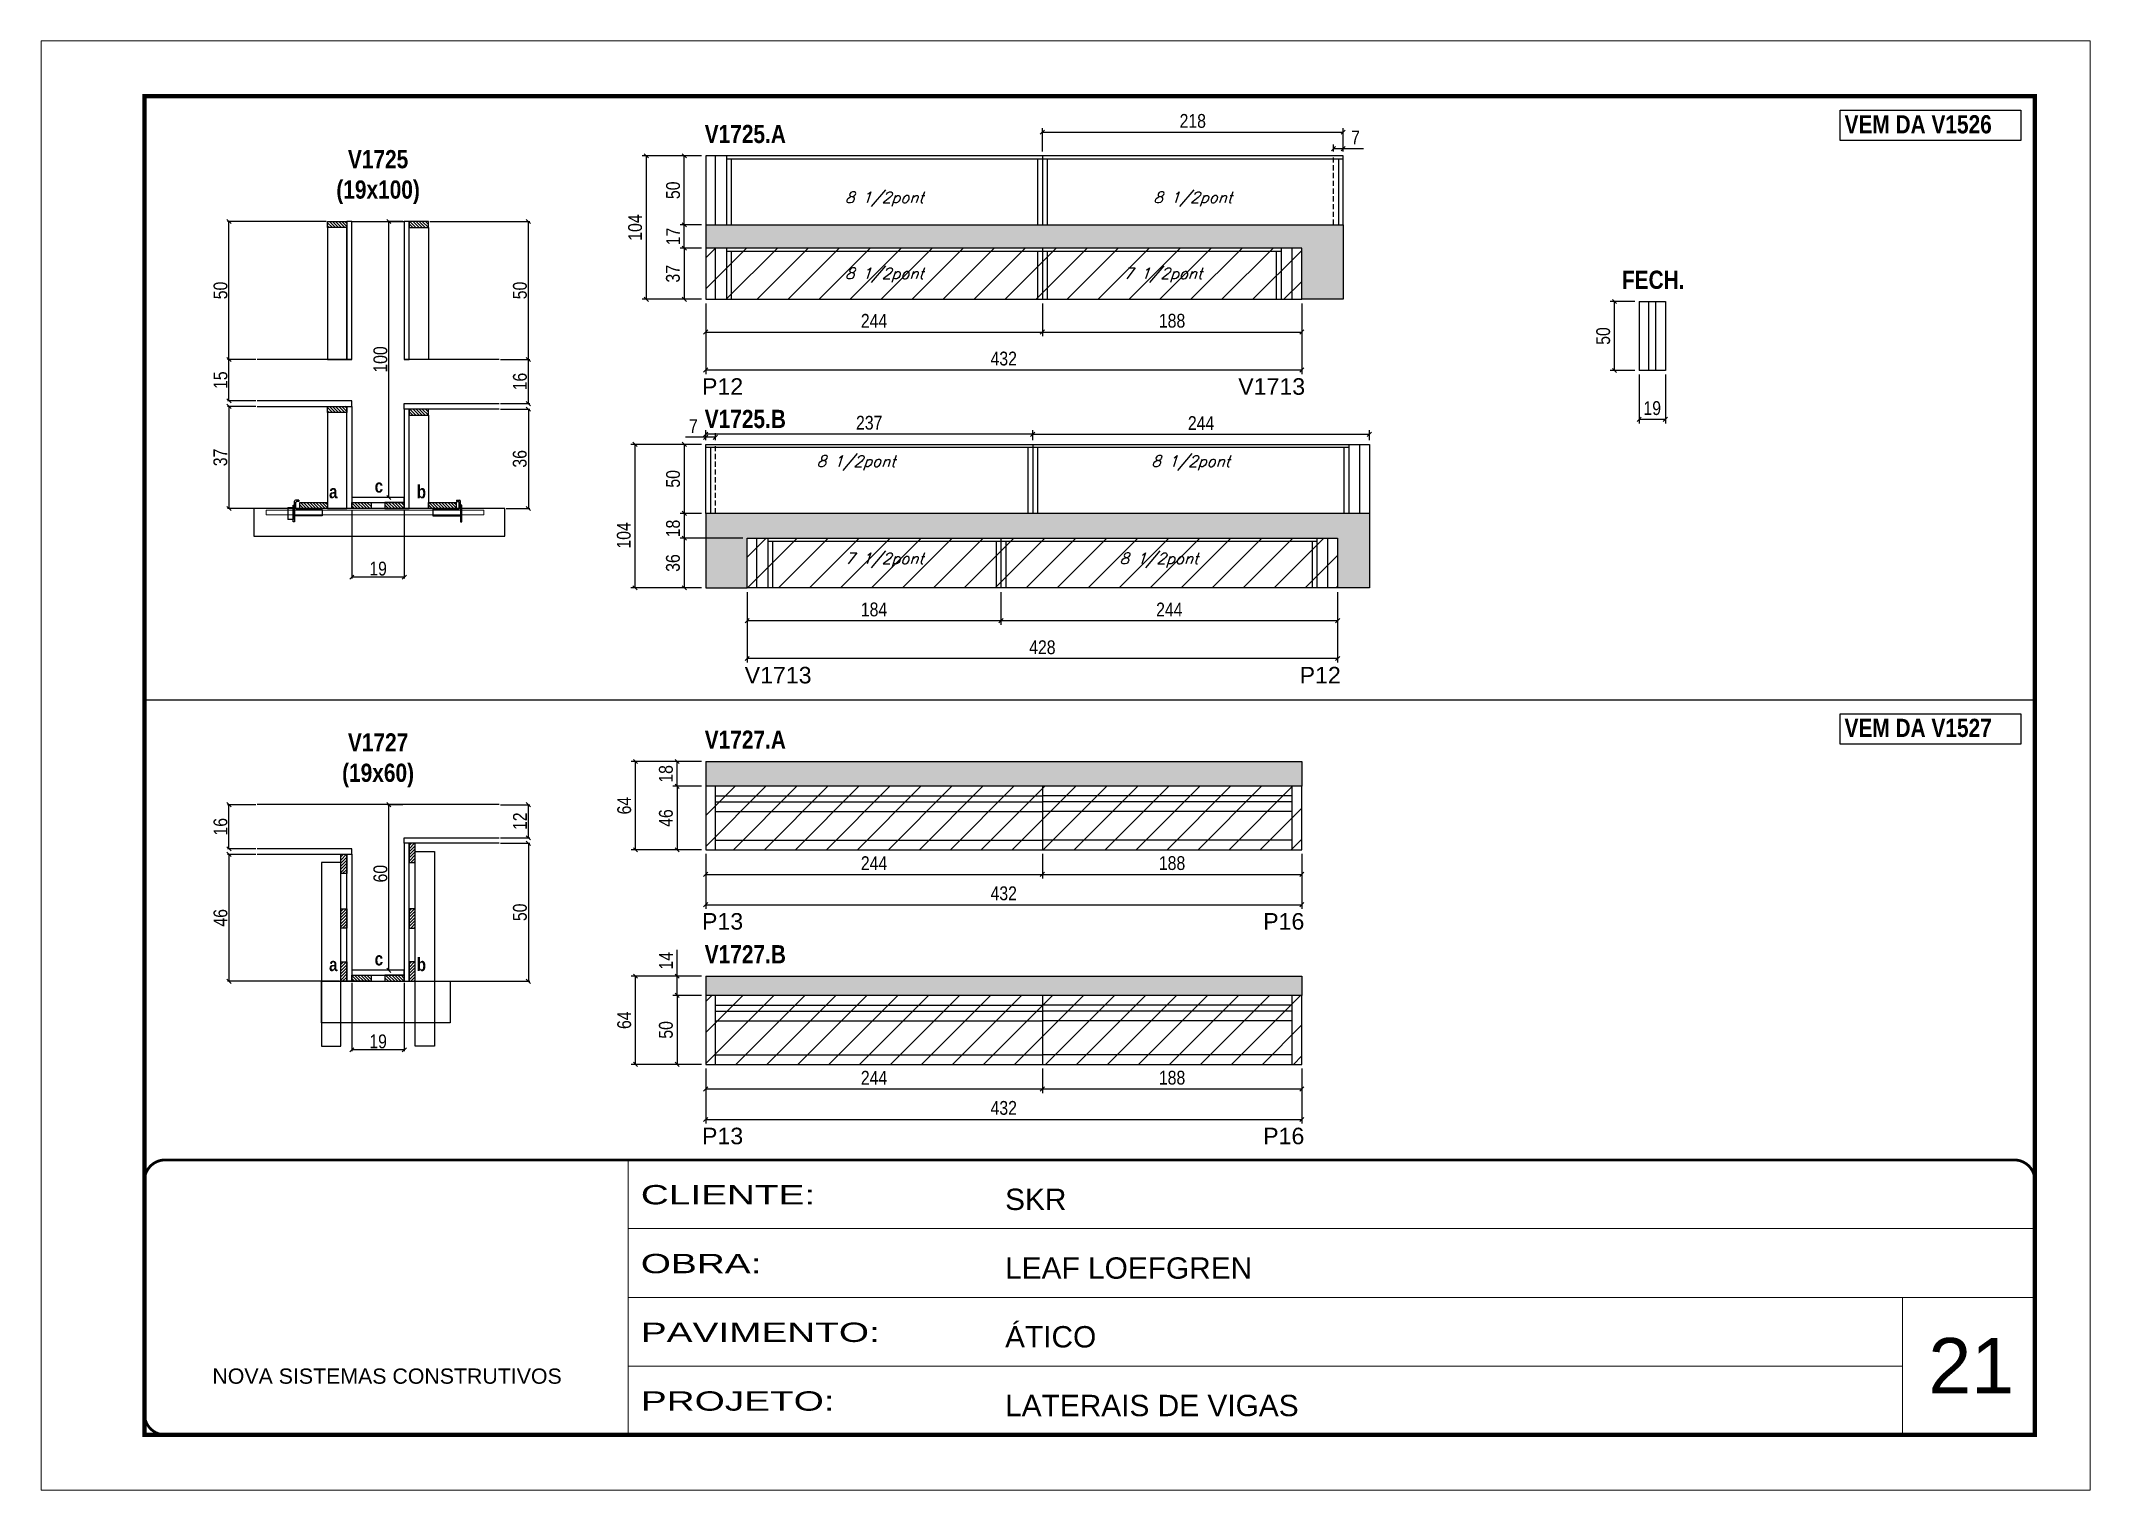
# Model space of a CAD drawing. Extents: x 3309 to 10008, y -2522 to 14608.
# Drawn here: x 3309 to 4794, y 7815 to 8865 of the extents above; entities that cross this region are included whole.
import ezdxf

# ---------------------------------------------------------------- set-up
doc = ezdxf.new("R2010")
doc.units = 0
for name, pattern in [('CONTINUO', [0]), ('DASHED', [0.75, 0.5, -0.25]), ('HIDDEN', [0.375, 0.25, -0.125])]:
    doc.linetypes.add(name, pattern=pattern)
for name, color, linetype in [('5', 5, 'Continuous'), ('barrote', 251, 'Continuous'), ('COTA', 241, 'Continuous'), ('detalhes', 4, 'Continuous'), ('NOMENCLATURA', 7, 'Continuous'), ('Painéis', 200, 'Continuous'), ('presilha', 1, 'Continuous'), ('SARR_2.2x10', 60, 'Continuous'), ('SARR_2.2x7', 40, 'Continuous'), ('SARR_3.5x7', 81, 'Continuous'), ('texto', 7, 'Continuous')]:
    doc.layers.add(name, color=color, linetype=linetype)
for name, color, linetype, lineweight in [('CARIMBO', 255, 'Continuous', 9), ('CONCRETO', 251, 'Continuous', 25), ('Folhas', 255, 'Continuous', 9), ('Hachura', 251, 'Continuous', 9), ('SARRAFO DE PRESSAO', 251, 'DASHED', 9), ('SCO-___-LAJ', 2, 'Continuous', 0)]:
    doc.layers.add(name, color=color, linetype=linetype, lineweight=lineweight)
doc.styles.add('ARIAL', font='arial.ttf')
doc.styles.add('COTA TECNICA', font='techl___.ttf', dxfattribs={"height": 10})
doc.styles.add('COTA TECNICA 2X', font='techl___.ttf', dxfattribs={"height": 10})
doc.styles.add('Romans', font='romans.shx')
doc.styles.get("Standard").update_dxf_attribs({"font": 'arial.ttf'})
doc.styles.add('TECNICA', font='techb___.ttf', dxfattribs={"height": 10})
doc.styles.add('Tecnologia', font='')
doc.styles.get('Tecnologia').set_extended_font_data('Forgotten Futurist')
doc.dimstyles.new('PAINEL', dxfattribs={"dimtxt": 10, "dimasz": 3, "dimexe": 3, "dimexo": 3, "dimgap": 3, "dimtad": 1, "dimdec": 1, "dimzin": 12, "dimdsep": 46, "dimtxsty": 'COTA TECNICA', "dimblk1": 'OBLIQUE', "dimblk2": 'OBLIQUE', "dimsah": 1, "dimcen": 0.9, "dimclrd": 4, "dimclre": 4, "dimclrt": 240, "dimadec": 1, "dimazin": 3, "dimtfac": 1, "dimtdec": 1, "dimtmove": 0, "dimatfit": 3, "dimfxl": 1, "dimtolj": 1, "dimtzin": 12, "dimarcsym": 0})
doc.dimstyles.new('SECAO', dxfattribs={"dimscale": 0.333333, "dimtxt": 5, "dimasz": 9, "dimexe": 3, "dimexo": 3, "dimgap": 3, "dimtad": 1, "dimdec": 1, "dimlfac": 0.5, "dimzin": 12, "dimdsep": 46, "dimtxsty": 'COTA TECNICA 2X', "dimblk1": 'OBLIQUE', "dimblk2": 'OBLIQUE', "dimsah": 1, "dimcen": 0.9, "dimclrd": 4, "dimclre": 4, "dimclrt": 240, "dimadec": 1, "dimazin": 3, "dimtfac": 1, "dimtdec": 1, "dimtmove": 0, "dimatfit": 3, "dimfxl": 1, "dimtolj": 1, "dimtzin": 12, "dimarcsym": 0})
pattern_1 = [(135, (36770.1903, -114985.928), (-1.122532015, -1.122532015), [])]
pattern_2 = [(135, (36684.5903, -114782.328), (-1.122532015, -1.122532015), [])]
pattern_3 = [(135, (36770.1903, -115328.5327), (-1.122532015, -1.122532015), [])]
pattern_4 = [(45, (-119985.518, -25037.9017), (-1.122532015, 1.122532015), [])]
pattern_5 = [(45, (-119985.518, -24999.368), (-1.122532015, 1.122532015), [])]

msp = doc.modelspace()

# ---------------------------------------------------------------- texts
at = {"layer": '5', "linetype": 'Continuous'}
for s, rotation, p in [('P12', 0.00004, (3788.43, 8608.62)), ('V1713', 0.00004, (4177.07, 8608.62)), ('V1713', 359.99996, (3819.36, 8399.46)), ('P12', 359.99996, (4221.55, 8399.46)), ('P13', 0.00004, (3788.43, 8221.05)), ('P16', 0.00004, (4195.13, 8221.05)), ('P13', 0.00004, (3788.43, 8065.53)), ('P16', 0.00004, (4195.13, 8065.53))]:
    msp.add_text(s, height=12, rotation=rotation, dxfattribs=at).set_placement(p)
at = {"layer": 'CARIMBO', "style": 'ARIAL'}
msp.add_text('21', height=40, dxfattribs=at).set_placement((4677.23, 7885.13))
at = {"layer": 'detalhes', "style": 'TECNICA'}
for s, p in [('a', (3518.13, 8533.6)), ('c', (3551.2, 8537.71)), ('b', (3581.69, 8533.59)), ('a', (3518.13, 8191)), ('c', (3551.2, 8195.11)), ('b', (3581.69, 8190.99))]:
    msp.add_text(s, height=9.6, dxfattribs=at).set_placement(p)
at = {"layer": 'NOMENCLATURA', "style": 'TECNICA'}
for s, p in [('VEM DA V1526', (4616.46, 8798.03)), ('V1725.A', (3790.39, 8791.01)), ('FECH.', (4455.13, 8685.36)), ('V1725.B', (3790.39, 8584.52)), ('V1727.A', (3790.39, 8352.11)), ('VEM DA V1527', (4616.46, 8360.66)), ('V1727.B', (3790.39, 8196.6))]:
    msp.add_text(s, height=13.2, dxfattribs=at).set_placement(p)
at = {"layer": 'NOMENCLATURA', "char_height": 13.2, "attachment_point": 2, "style": 'TECNICA'}
for s, insert in [('V1725\\P(19x100)', (3553.68, 8785.94)), ('V1727\\P(19x60)', (3553.68, 8363.33))]:
    msp.add_mtext_dynamic_manual_height_columns(s, width=300.2766, gutter_width=1, heights=[0], dxfattribs=dict(at, insert=insert))
at = {"layer": 'texto', "color": 2, "char_height": 8, "attachment_point": 5, "style": 'Romans'}
for s, insert in [('{\\Q19;\\C256;8 1/2pont}', (3920.6, 8750.33)), ('{\\Q19;\\C256;8 1/2pont}', (4144.1, 8750.33)), ('{\\Q19;\\C256;8 1/2pont}', (3920.6, 8695.23)), ('{\\Q19;\\C256;7 1/2pont}', (4122.44, 8695.23)), ('{\\Q19;\\C256;8 1/2pont}', (3900.1, 8559.17)), ('{\\Q19;\\C256;8 1/2pont}', (4142.6, 8559.17)), ('{\\Q19;\\C256;7 1/2pont}', (3920.6, 8488.67)), ('{\\Q19;\\C256;8 1/2pont}', (4119.6, 8488.67))]:
    msp.add_mtext(s, dxfattribs=dict(at, insert=insert))

# ---------------------------------------------------------------- blocks, each defined once
blk = doc.blocks.new('9999999999')
at = {"color": 30, "linetype": 'CONTINUO'}
for p, q in [((98564.6, 34230.2), (98564.6, 34429.4)), ((98564.6, 34379.6), (99584, 34379.6)), ((98564.6, 34329.8), (99488, 34329.8)), ((99584, 34329.8), (99488, 34329.8)), ((99488, 34329.8), (99488, 34230.2)), ((98564.6, 34280), (99488, 34280))]:
    blk.add_line(p, q, dxfattribs=at)
at = {"color": 30, "linetype": 'CONTINUO', "const_width": 2}
blk.add_lwpolyline([(99584, 34230.2), (99584, 34414.4, 0.414214), (99569, 34429.4), (98229, 34429.4, 0.414214), (98214, 34414.4), (98214, 34245.2, 0.414214), (98229, 34230.2), (99584, 34230.2)], format="xyb", dxfattribs=at)
at = {"layer": 'Folhas'}
blk.add_lwpolyline([(98139, 34190.2), (99624, 34190.2), (99624, 35240.2), (98139, 35240.2)], close=True, dxfattribs=at)
at = {"layer": 'Folhas', "color": 30, "const_width": 3}
blk.add_lwpolyline([(98214, 34230.2), (99584, 34230.2), (99584, 35200.2), (98214, 35200.2)], close=True, dxfattribs=at)
at = {"color": 7, "linetype": 'Continuous', "ltscale": 5, "style": 'ARIAL'}
for s, height, p in [('SKR', 15.48, (98837.7, 34393.1)), ('LEAF LOEFGREN', 15.483, (98837.7, 34343.3)), ('ÁTICO', 15.48, (98837.7, 34293.5)), ('NOVA SISTEMAS CONSTRUTIVOS', 11.059, (98263.2, 34267.2)), ('LATERAIS DE VIGAS', 15.483, (98837.7, 34243.7))]:
    blk.add_text(s, height=height, dxfattribs=at).set_placement(p)
at = {"layer": 'Folhas', "color": 7, "style": 'Tecnologia', "width": 1.5}
for s, p in [('CLIENTE:', (98573.7, 34397.2)), ('OBRA:', (98573.7, 34347.3)), ('PAVIMENTO:', (98573.7, 34297.5)), ('PROJETO:', (98573.7, 34247.7))]:
    blk.add_text(s, height=14, dxfattribs=at).set_placement(p)
blk = doc.blocks.new('_Oblique')
at = {"color": 0, "linetype": 'ByBlock', "lineweight": -2}
blk.add_line((-0.5, -0.5), (0.5, 0.5), dxfattribs=at)
blk = doc.blocks.new('*D3151')
at = {"layer": 'COTA', "color": 4, "lineweight": -2, "transparency": 16777216}
for p, q in [((3534.7, 8525.2), (3534.7, 8475.5)), ((3572.7, 8525.2), (3572.7, 8475.5)), ((3572.7, 8476.5), (3534.7, 8476.5))]:
    blk.add_line(p, q, dxfattribs=at)
at = {"layer": 'Defpoints', "color": 0, "transparency": 16777216}
for p in [(3534.7, 8526.2), (3572.7, 8526.2), (3534.7, 8476.5)]:
    blk.add_point(p, dxfattribs=at)
at = {"layer": 'COTA', "color": 4, "lineweight": -2, "transparency": 16777216, "xscale": 3, "yscale": 3, "zscale": 3, "rotation": 180}
blk.add_blockref('_Oblique', (3534.7, 8476.5), dxfattribs=at)
at = {"layer": 'COTA', "color": 4, "lineweight": -2, "transparency": 16777216, "xscale": 3, "yscale": 3, "zscale": 3}
blk.add_blockref('_Oblique', (3572.7, 8476.5), dxfattribs=at)
at = {"layer": 'COTA', "color": 240, "transparency": 16777216, "insert": (3553.7, 8482.6), "char_height": 10, "attachment_point": 5, "style": 'COTA TECNICA 2X'}
blk.add_mtext('\\A1;19', dxfattribs=at)
blk = doc.blocks.new('*D3152')
at = {"layer": 'COTA', "color": 4, "lineweight": -2, "transparency": 16777216}
for p, q in [((3465, 8600.2), (3444.6, 8600.2)), ((3445.6, 8600.2), (3445.6, 8526.2)), ((3525.7, 8526.2), (3444.6, 8526.2))]:
    blk.add_line(p, q, dxfattribs=at)
at = {"layer": 'Defpoints', "color": 0, "transparency": 16777216}
for p in [(3466, 8600.2), (3445.6, 8526.2), (3526.7, 8526.2, 0)]:
    blk.add_point(p, dxfattribs=at)
at = {"layer": 'COTA', "color": 4, "lineweight": -2, "transparency": 16777216, "xscale": 3, "yscale": 3, "zscale": 3}
for p, rotation in [((3445.6, 8600.2), 90), ((3445.6, 8526.2), 270)]:
    blk.add_blockref('_Oblique', p, dxfattribs=dict(at, rotation=rotation))
at = {"layer": 'COTA', "color": 240, "transparency": 16777216, "insert": (3439.4, 8563.2), "char_height": 10, "attachment_point": 5, "rotation": 90, "style": 'COTA TECNICA 2X'}
blk.add_mtext('\\A1;37', dxfattribs=at)
blk = doc.blocks.new('*D3153')
at = {"layer": 'COTA', "color": 4, "lineweight": -2, "transparency": 16777216}
for p, q in [((3642.4, 8598.2), (3663.6, 8598.2)), ((3662.6, 8598.2), (3662.6, 8526.2)), ((3646.5, 8526.2), (3663.6, 8526.2))]:
    blk.add_line(p, q, dxfattribs=at)
at = {"layer": 'Defpoints', "color": 0, "transparency": 16777216}
for p in [(3641.4, 8598.2), (3645.5, 8526.2, 0), (3662.6, 8526.2)]:
    blk.add_point(p, dxfattribs=at)
at = {"layer": 'COTA', "color": 4, "lineweight": -2, "transparency": 16777216, "xscale": 3, "yscale": 3, "zscale": 3}
for p, rotation in [((3662.6, 8598.2), 90), ((3662.6, 8526.2), 270)]:
    blk.add_blockref('_Oblique', p, dxfattribs=dict(at, rotation=rotation))
at = {"layer": 'COTA', "color": 240, "transparency": 16777216, "insert": (3656.4, 8562.2), "char_height": 10, "attachment_point": 5, "rotation": 90, "style": 'COTA TECNICA 2X'}
blk.add_mtext('\\A1;36', dxfattribs=at)
blk = doc.blocks.new('*D3154')
at = {"layer": 'COTA', "color": 4, "lineweight": -2, "transparency": 16777216}
for p, q in [((3571.7, 8734.2), (3560.5, 8734.2)), ((3561.5, 8534.2), (3561.5, 8734.2)), ((3571.7, 8534.2), (3560.5, 8534.2))]:
    blk.add_line(p, q, dxfattribs=at)
at = {"layer": 'Defpoints', "color": 0, "transparency": 16777216}
for p in [(3561.5, 8734.2), (3572.7, 8734.2), (3572.7, 8534.2)]:
    blk.add_point(p, dxfattribs=at)
at = {"layer": 'COTA', "color": 4, "lineweight": -2, "transparency": 16777216, "xscale": 3, "yscale": 3, "zscale": 3}
for p, rotation in [((3561.5, 8734.2), 90), ((3561.5, 8534.2), 270)]:
    blk.add_blockref('_Oblique', p, dxfattribs=dict(at, rotation=rotation))
at = {"layer": 'COTA', "color": 240, "transparency": 16777216, "insert": (3555.4, 8634.2), "char_height": 10, "attachment_point": 5, "rotation": 90, "style": 'COTA TECNICA 2X'}
blk.add_mtext('\\A1;100', dxfattribs=at)
blk = doc.blocks.new('*D3155')
at = {"layer": 'COTA', "color": 4, "lineweight": -2, "transparency": 16777216}
for p, q in [((3642.4, 8634.2), (3663.6, 8634.2)), ((3662.6, 8602.2), (3662.6, 8634.2)), ((3642.4, 8602.2), (3663.6, 8602.2))]:
    blk.add_line(p, q, dxfattribs=at)
at = {"layer": 'Defpoints', "color": 0, "transparency": 16777216}
for p in [(3641.4, 8634.2), (3662.6, 8634.2), (3641.4, 8602.2)]:
    blk.add_point(p, dxfattribs=at)
at = {"layer": 'COTA', "color": 4, "lineweight": -2, "transparency": 16777216, "xscale": 3, "yscale": 3, "zscale": 3}
for p, rotation in [((3662.6, 8634.2), 90), ((3662.6, 8602.2), 270)]:
    blk.add_blockref('_Oblique', p, dxfattribs=dict(at, rotation=rotation))
at = {"layer": 'COTA', "color": 240, "transparency": 16777216, "insert": (3656.5, 8618.2), "char_height": 10, "attachment_point": 5, "rotation": 90, "style": 'COTA TECNICA 2X'}
blk.add_mtext('\\A1;16', dxfattribs=at)
blk = doc.blocks.new('*D3161')
at = {"layer": 'COTA', "color": 4, "lineweight": -2, "transparency": 16777216}
for p, q in [((3465, 8634.2), (3444.6, 8634.2)), ((3445.6, 8604.2), (3445.6, 8634.2)), ((3465, 8604.2), (3444.6, 8604.2))]:
    blk.add_line(p, q, dxfattribs=at)
at = {"layer": 'Defpoints', "color": 0, "transparency": 16777216}
for p in [(3445.6, 8634.2), (3466, 8634.2), (3466, 8604.2)]:
    blk.add_point(p, dxfattribs=at)
at = {"layer": 'COTA', "color": 4, "lineweight": -2, "transparency": 16777216, "xscale": 3, "yscale": 3, "zscale": 3}
for p, rotation in [((3445.6, 8634.2), 90), ((3445.6, 8604.2), 270)]:
    blk.add_blockref('_Oblique', p, dxfattribs=dict(at, rotation=rotation))
at = {"layer": 'COTA', "color": 240, "transparency": 16777216, "insert": (3439.5, 8619.2), "char_height": 10, "attachment_point": 5, "rotation": 90, "style": 'COTA TECNICA 2X'}
blk.add_mtext('\\A1;15', dxfattribs=at)
blk = doc.blocks.new('*D3162')
at = {"layer": 'COTA', "color": 4, "lineweight": -2, "transparency": 16777216}
for p, q in [((3516.1, 8734.2), (3444.6, 8734.2)), ((3445.6, 8634.2), (3445.6, 8734.2)), ((3465, 8634.2), (3444.6, 8634.2))]:
    blk.add_line(p, q, dxfattribs=at)
at = {"layer": 'Defpoints', "color": 0, "transparency": 16777216}
for p in [(3445.6, 8734.2), (3517.1, 8734.2), (3466, 8634.2)]:
    blk.add_point(p, dxfattribs=at)
at = {"layer": 'COTA', "color": 4, "lineweight": -2, "transparency": 16777216, "xscale": 3, "yscale": 3, "zscale": 3}
for p, rotation in [((3445.6, 8734.2), 90), ((3445.6, 8634.2), 270)]:
    blk.add_blockref('_Oblique', p, dxfattribs=dict(at, rotation=rotation))
at = {"layer": 'COTA', "color": 240, "transparency": 16777216, "insert": (3439.5, 8684.2), "char_height": 10, "attachment_point": 5, "rotation": 90, "style": 'COTA TECNICA 2X'}
blk.add_mtext('\\A1;50', dxfattribs=at)
blk = doc.blocks.new('*D3163')
at = {"layer": 'COTA', "color": 4, "lineweight": -2, "transparency": 16777216}
for p, q in [((3591.3, 8734.2), (3663.6, 8734.2)), ((3662.6, 8634.2), (3662.6, 8734.2)), ((3642.4, 8634.2), (3663.6, 8634.2))]:
    blk.add_line(p, q, dxfattribs=at)
at = {"layer": 'Defpoints', "color": 0, "transparency": 16777216}
for p in [(3590.3, 8734.2), (3662.6, 8734.2), (3641.4, 8634.2)]:
    blk.add_point(p, dxfattribs=at)
at = {"layer": 'COTA', "color": 4, "lineweight": -2, "transparency": 16777216, "xscale": 3, "yscale": 3, "zscale": 3}
for p, rotation in [((3662.6, 8734.2), 90), ((3662.6, 8634.2), 270)]:
    blk.add_blockref('_Oblique', p, dxfattribs=dict(at, rotation=rotation))
at = {"layer": 'COTA', "color": 240, "transparency": 16777216, "insert": (3656.5, 8684.2), "char_height": 10, "attachment_point": 5, "rotation": 90, "style": 'COTA TECNICA 2X'}
blk.add_mtext('\\A1;50', dxfattribs=at)
blk = doc.blocks.new('*D3164')
at = {"layer": 'COTA', "color": 4, "lineweight": -2, "transparency": 16777216}
for p, q in [((3791.1, 8674.8), (3791.1, 8623.6)), ((4223.1, 8674.8), (4223.1, 8623.6)), ((3791.1, 8626.6), (4223.1, 8626.6))]:
    blk.add_line(p, q, dxfattribs=at)
at = {"layer": 'Defpoints', "color": 0, "transparency": 16777216}
for p in [(3791.1, 8677.8), (4223.1, 8677.8), (4223.1, 8626.6)]:
    blk.add_point(p, dxfattribs=at)
at = {"layer": 'COTA', "color": 4, "lineweight": -2, "transparency": 16777216, "xscale": 3, "yscale": 3, "zscale": 3, "rotation": 180}
blk.add_blockref('_Oblique', (3791.1, 8626.6), dxfattribs=at)
at = {"layer": 'COTA', "color": 4, "lineweight": -2, "transparency": 16777216, "xscale": 3, "yscale": 3, "zscale": 3}
blk.add_blockref('_Oblique', (4223.1, 8626.6), dxfattribs=at)
at = {"layer": 'COTA', "color": 240, "transparency": 16777216, "insert": (4007.1, 8634.8), "char_height": 10, "attachment_point": 5, "style": 'COTA TECNICA'}
blk.add_mtext('\\A1;432', dxfattribs=at)
blk = doc.blocks.new('*D3165')
at = {"layer": 'COTA', "color": 4, "lineweight": -2, "transparency": 16777216}
for p, q in [((3791.1, 8674.8), (3791.1, 8651.1)), ((4035.1, 8674.8), (4035.1, 8651.1)), ((3791.1, 8654.1), (4035.1, 8654.1))]:
    blk.add_line(p, q, dxfattribs=at)
at = {"layer": 'Defpoints', "color": 0, "transparency": 16777216}
for p in [(3791.1, 8677.8), (4035.1, 8677.8), (4035.1, 8654.1)]:
    blk.add_point(p, dxfattribs=at)
at = {"layer": 'COTA', "color": 4, "lineweight": -2, "transparency": 16777216, "xscale": 3, "yscale": 3, "zscale": 3, "rotation": 180}
blk.add_blockref('_Oblique', (3791.1, 8654.1), dxfattribs=at)
at = {"layer": 'COTA', "color": 4, "lineweight": -2, "transparency": 16777216, "xscale": 3, "yscale": 3, "zscale": 3}
blk.add_blockref('_Oblique', (4035.1, 8654.1), dxfattribs=at)
at = {"layer": 'COTA', "color": 240, "transparency": 16777216, "insert": (3913.1, 8662.2), "char_height": 10, "attachment_point": 5, "style": 'COTA TECNICA'}
blk.add_mtext('\\A1;244', dxfattribs=at)
blk = doc.blocks.new('*D3166')
at = {"layer": 'COTA', "color": 4, "lineweight": -2, "transparency": 16777216}
for p, q in [((4035.1, 8674.8), (4035.1, 8651.1)), ((4223.1, 8674.8), (4223.1, 8651.1)), ((4035.1, 8654.1), (4223.1, 8654.1))]:
    blk.add_line(p, q, dxfattribs=at)
at = {"layer": 'Defpoints', "color": 0, "transparency": 16777216}
for p in [(4035.1, 8677.8), (4223.1, 8677.8), (4223.1, 8654.1)]:
    blk.add_point(p, dxfattribs=at)
at = {"layer": 'COTA', "color": 4, "lineweight": -2, "transparency": 16777216, "xscale": 3, "yscale": 3, "zscale": 3, "rotation": 180}
blk.add_blockref('_Oblique', (4035.1, 8654.1), dxfattribs=at)
at = {"layer": 'COTA', "color": 4, "lineweight": -2, "transparency": 16777216, "xscale": 3, "yscale": 3, "zscale": 3}
blk.add_blockref('_Oblique', (4223.1, 8654.1), dxfattribs=at)
at = {"layer": 'COTA', "color": 240, "transparency": 16777216, "insert": (4129.1, 8662.2), "char_height": 10, "attachment_point": 5, "style": 'COTA TECNICA'}
blk.add_mtext('\\A1;188', dxfattribs=at)
blk = doc.blocks.new('*D3167')
at = {"layer": 'COTA', "color": 4, "lineweight": -2, "transparency": 16777216}
for p, q in [((4035.1, 8784.8), (4035.1, 8801.9)), ((4035.1, 8798.9), (4253.1, 8798.9)), ((4253.1, 8784.8), (4253.1, 8801.9))]:
    blk.add_line(p, q, dxfattribs=at)
at = {"layer": 'Defpoints', "color": 0, "transparency": 16777216}
for p in [(4253.1, 8798.9), (4035.1, 8781.8), (4253.1, 8781.8)]:
    blk.add_point(p, dxfattribs=at)
at = {"layer": 'COTA', "color": 4, "lineweight": -2, "transparency": 16777216, "xscale": 3, "yscale": 3, "zscale": 3, "rotation": 180}
blk.add_blockref('_Oblique', (4035.1, 8798.9), dxfattribs=at)
at = {"layer": 'COTA', "color": 4, "lineweight": -2, "transparency": 16777216, "xscale": 3, "yscale": 3, "zscale": 3}
blk.add_blockref('_Oblique', (4253.1, 8798.9), dxfattribs=at)
at = {"layer": 'COTA', "color": 240, "transparency": 16777216, "insert": (4144.1, 8807), "char_height": 10, "attachment_point": 5, "style": 'COTA TECNICA'}
blk.add_mtext('\\A1;218', dxfattribs=at)
blk = doc.blocks.new('*D3168')
at = {"layer": 'COTA', "color": 4, "lineweight": -2, "transparency": 16777216}
for p, q in [((4246.1, 8784.8), (4246.1, 8790)), ((4246.1, 8787), (4253.1, 8787)), ((4253.1, 8784.8), (4253.1, 8790)), ((4253.1, 8787), (4267.8, 8787))]:
    blk.add_line(p, q, dxfattribs=at)
at = {"layer": 'Defpoints', "color": 0, "transparency": 16777216}
for p in [(4246.1, 8781.8), (4253.1, 8787), (4253.1, 8781.8)]:
    blk.add_point(p, dxfattribs=at)
at = {"layer": 'COTA', "color": 4, "lineweight": -2, "transparency": 16777216, "xscale": 3, "yscale": 3, "zscale": 3, "rotation": 180}
blk.add_blockref('_Oblique', (4246.1, 8787), dxfattribs=at)
at = {"layer": 'COTA', "color": 4, "lineweight": -2, "transparency": 16777216, "xscale": 3, "yscale": 3, "zscale": 3}
blk.add_blockref('_Oblique', (4253.1, 8787), dxfattribs=at)
at = {"layer": 'COTA', "color": 240, "transparency": 16777216, "insert": (4262, 8795), "char_height": 10, "attachment_point": 5, "style": 'COTA TECNICA'}
blk.add_mtext('\\A1;7', dxfattribs=at)
blk = doc.blocks.new('*D3169')
at = {"layer": 'COTA', "color": 4, "lineweight": -2, "transparency": 16777216}
for p, q in [((3788.1, 8714.8), (3772.6, 8714.8)), ((3775.6, 8714.8), (3775.6, 8677.8)), ((3788.1, 8677.8), (3772.6, 8677.8))]:
    blk.add_line(p, q, dxfattribs=at)
at = {"layer": 'Defpoints', "color": 0, "transparency": 16777216}
for p in [(3791.1, 8714.8), (3775.6, 8677.8), (3791.1, 8677.8)]:
    blk.add_point(p, dxfattribs=at)
at = {"layer": 'COTA', "color": 4, "lineweight": -2, "transparency": 16777216, "xscale": 3, "yscale": 3, "zscale": 3}
for p, rotation in [((3775.6, 8714.8), 90), ((3775.6, 8677.8), 270)]:
    blk.add_blockref('_Oblique', p, dxfattribs=dict(at, rotation=rotation))
at = {"layer": 'COTA', "color": 240, "transparency": 16777216, "insert": (3767.4, 8696.3), "char_height": 10, "attachment_point": 5, "rotation": 90, "style": 'COTA TECNICA'}
blk.add_mtext('\\A1;37', dxfattribs=at)
blk = doc.blocks.new('*D3170')
at = {"layer": 'COTA', "color": 4, "lineweight": -2, "transparency": 16777216}
for p, q in [((3788.1, 8731.8), (3772.6, 8731.8)), ((3775.6, 8714.8), (3775.6, 8731.8)), ((3788.1, 8714.8), (3772.6, 8714.8))]:
    blk.add_line(p, q, dxfattribs=at)
at = {"layer": 'Defpoints', "color": 0, "transparency": 16777216}
for p in [(3775.6, 8731.8), (3791.1, 8731.8), (3791.1, 8714.8)]:
    blk.add_point(p, dxfattribs=at)
at = {"layer": 'COTA', "color": 4, "lineweight": -2, "transparency": 16777216, "xscale": 3, "yscale": 3, "zscale": 3}
for p, rotation in [((3775.6, 8731.8), 90), ((3775.6, 8714.8), 270)]:
    blk.add_blockref('_Oblique', p, dxfattribs=dict(at, rotation=rotation))
at = {"layer": 'COTA', "color": 240, "transparency": 16777216, "insert": (3767.5, 8723.3), "char_height": 10, "attachment_point": 5, "rotation": 90, "style": 'COTA TECNICA'}
blk.add_mtext('\\A1;17', dxfattribs=at)
blk = doc.blocks.new('*D3171')
at = {"layer": 'COTA', "color": 4, "lineweight": -2, "transparency": 16777216}
for p, q in [((3788.1, 8781.8), (3772.6, 8781.8)), ((3775.6, 8731.8), (3775.6, 8781.8)), ((3788.1, 8731.8), (3772.6, 8731.8))]:
    blk.add_line(p, q, dxfattribs=at)
at = {"layer": 'Defpoints', "color": 0, "transparency": 16777216}
for p in [(3775.6, 8781.8), (3791.1, 8781.8), (3791.1, 8731.8)]:
    blk.add_point(p, dxfattribs=at)
at = {"layer": 'COTA', "color": 4, "lineweight": -2, "transparency": 16777216, "xscale": 3, "yscale": 3, "zscale": 3}
for p, rotation in [((3775.6, 8781.8), 90), ((3775.6, 8731.8), 270)]:
    blk.add_blockref('_Oblique', p, dxfattribs=dict(at, rotation=rotation))
at = {"layer": 'COTA', "color": 240, "transparency": 16777216, "insert": (3767.5, 8756.8), "char_height": 10, "attachment_point": 5, "rotation": 90, "style": 'COTA TECNICA'}
blk.add_mtext('\\A1;50', dxfattribs=at)
blk = doc.blocks.new('*D3172')
at = {"layer": 'COTA', "color": 4, "lineweight": -2, "transparency": 16777216}
for p, q in [((3788.1, 8781.8), (3745.1, 8781.8)), ((3748.1, 8677.8), (3748.1, 8781.8)), ((3788.1, 8677.8), (3745.1, 8677.8))]:
    blk.add_line(p, q, dxfattribs=at)
at = {"layer": 'Defpoints', "color": 0, "transparency": 16777216}
for p in [(3748.1, 8781.8), (3791.1, 8781.8), (3791.1, 8677.8)]:
    blk.add_point(p, dxfattribs=at)
at = {"layer": 'COTA', "color": 4, "lineweight": -2, "transparency": 16777216, "xscale": 3, "yscale": 3, "zscale": 3}
for p, rotation in [((3748.1, 8781.8), 90), ((3748.1, 8677.8), 270)]:
    blk.add_blockref('_Oblique', p, dxfattribs=dict(at, rotation=rotation))
at = {"layer": 'COTA', "color": 240, "transparency": 16777216, "insert": (3740, 8729.8), "char_height": 10, "attachment_point": 5, "rotation": 90, "style": 'COTA TECNICA'}
blk.add_mtext('\\A1;104', dxfattribs=at)
blk = doc.blocks.new('*D3173')
at = {"layer": 'COTA', "color": 4, "lineweight": -2, "transparency": 16777216}
for p, q in [((3821.1, 8465.7), (3821.1, 8414.5)), ((4249.1, 8465.7), (4249.1, 8414.5)), ((4249.1, 8417.5), (3821.1, 8417.5))]:
    blk.add_line(p, q, dxfattribs=at)
at = {"layer": 'Defpoints', "color": 0, "transparency": 16777216}
for p in [(3821.1, 8468.7), (4249.1, 8468.7), (3821.1, 8417.5)]:
    blk.add_point(p, dxfattribs=at)
at = {"layer": 'COTA', "color": 4, "lineweight": -2, "transparency": 16777216, "xscale": 3, "yscale": 3, "zscale": 3, "rotation": 180}
blk.add_blockref('_Oblique', (3821.1, 8417.5), dxfattribs=at)
at = {"layer": 'COTA', "color": 4, "lineweight": -2, "transparency": 16777216, "xscale": 3, "yscale": 3, "zscale": 3}
blk.add_blockref('_Oblique', (4249.1, 8417.5), dxfattribs=at)
at = {"layer": 'COTA', "color": 240, "transparency": 16777216, "insert": (4035.1, 8425.6), "char_height": 10, "attachment_point": 5, "style": 'COTA TECNICA'}
blk.add_mtext('\\A1;428', dxfattribs=at)
blk = doc.blocks.new('*D3174')
at = {"layer": 'COTA', "color": 4, "lineweight": -2, "transparency": 16777216}
for p, q in [((4005.1, 8465.7), (4005.1, 8441.9)), ((4249.1, 8465.7), (4249.1, 8441.9)), ((4249.1, 8444.9), (4005.1, 8444.9))]:
    blk.add_line(p, q, dxfattribs=at)
at = {"layer": 'Defpoints', "color": 0, "transparency": 16777216}
for p in [(4005.1, 8468.7), (4249.1, 8468.7), (4005.1, 8444.9)]:
    blk.add_point(p, dxfattribs=at)
at = {"layer": 'COTA', "color": 4, "lineweight": -2, "transparency": 16777216, "xscale": 3, "yscale": 3, "zscale": 3, "rotation": 180}
blk.add_blockref('_Oblique', (4005.1, 8444.9), dxfattribs=at)
at = {"layer": 'COTA', "color": 4, "lineweight": -2, "transparency": 16777216, "xscale": 3, "yscale": 3, "zscale": 3}
blk.add_blockref('_Oblique', (4249.1, 8444.9), dxfattribs=at)
at = {"layer": 'COTA', "color": 240, "transparency": 16777216, "insert": (4127.1, 8453), "char_height": 10, "attachment_point": 5, "style": 'COTA TECNICA'}
blk.add_mtext('\\A1;244', dxfattribs=at)
blk = doc.blocks.new('*D3175')
at = {"layer": 'COTA', "color": 4, "lineweight": -2, "transparency": 16777216}
for p, q in [((3821.1, 8465.7), (3821.1, 8441.9)), ((4005.1, 8465.7), (4005.1, 8441.9)), ((4005.1, 8444.9), (3821.1, 8444.9))]:
    blk.add_line(p, q, dxfattribs=at)
at = {"layer": 'Defpoints', "color": 0, "transparency": 16777216}
for p in [(3821.1, 8468.7), (4005.1, 8468.7), (3821.1, 8444.9)]:
    blk.add_point(p, dxfattribs=at)
at = {"layer": 'COTA', "color": 4, "lineweight": -2, "transparency": 16777216, "xscale": 3, "yscale": 3, "zscale": 3, "rotation": 180}
blk.add_blockref('_Oblique', (3821.1, 8444.9), dxfattribs=at)
at = {"layer": 'COTA', "color": 4, "lineweight": -2, "transparency": 16777216, "xscale": 3, "yscale": 3, "zscale": 3}
blk.add_blockref('_Oblique', (4005.1, 8444.9), dxfattribs=at)
at = {"layer": 'COTA', "color": 240, "transparency": 16777216, "insert": (3913.1, 8453), "char_height": 10, "attachment_point": 5, "style": 'COTA TECNICA'}
blk.add_mtext('\\A1;184', dxfattribs=at)
blk = doc.blocks.new('*D3176')
at = {"layer": 'COTA', "color": 4, "lineweight": -2, "transparency": 16777216}
for p, q in [((3791.1, 8575.7), (3791.1, 8583)), ((4028.1, 8580), (3791.1, 8580)), ((4028.1, 8575.7), (4028.1, 8583))]:
    blk.add_line(p, q, dxfattribs=at)
at = {"layer": 'Defpoints', "color": 0, "transparency": 16777216}
for p in [(3791.1, 8580), (3791.1, 8572.7), (4028.1, 8572.7)]:
    blk.add_point(p, dxfattribs=at)
at = {"layer": 'COTA', "color": 4, "lineweight": -2, "transparency": 16777216, "xscale": 3, "yscale": 3, "zscale": 3, "rotation": 180}
blk.add_blockref('_Oblique', (3791.1, 8580), dxfattribs=at)
at = {"layer": 'COTA', "color": 4, "lineweight": -2, "transparency": 16777216, "xscale": 3, "yscale": 3, "zscale": 3}
blk.add_blockref('_Oblique', (4028.1, 8580), dxfattribs=at)
at = {"layer": 'COTA', "color": 240, "transparency": 16777216, "insert": (3909.6, 8588.3), "char_height": 10, "attachment_point": 5, "style": 'COTA TECNICA'}
blk.add_mtext('\\A1;237', dxfattribs=at)
blk = doc.blocks.new('*D3177')
at = {"layer": 'COTA', "color": 4, "lineweight": -2, "transparency": 16777216}
for p, q in [((3791.1, 8577.8), (3776.4, 8577.8)), ((3791.1, 8575.7), (3791.1, 8580.8)), ((3798.1, 8577.8), (3791.1, 8577.8)), ((3798.1, 8575.7), (3798.1, 8580.8))]:
    blk.add_line(p, q, dxfattribs=at)
at = {"layer": 'Defpoints', "color": 0, "transparency": 16777216}
for p in [(3791.1, 8577.8), (3791.1, 8572.7), (3798.1, 8572.7)]:
    blk.add_point(p, dxfattribs=at)
at = {"layer": 'COTA', "color": 4, "lineweight": -2, "transparency": 16777216, "xscale": 3, "yscale": 3, "zscale": 3, "rotation": 180}
blk.add_blockref('_Oblique', (3791.1, 8577.8), dxfattribs=at)
at = {"layer": 'COTA', "color": 4, "lineweight": -2, "transparency": 16777216, "xscale": 3, "yscale": 3, "zscale": 3}
blk.add_blockref('_Oblique', (3798.1, 8577.8), dxfattribs=at)
at = {"layer": 'COTA', "color": 240, "transparency": 16777216, "insert": (3782.2, 8585.9), "char_height": 10, "attachment_point": 5, "style": 'COTA TECNICA'}
blk.add_mtext('\\A1;7', dxfattribs=at)
blk = doc.blocks.new('*D3178')
at = {"layer": 'COTA', "color": 4, "lineweight": -2, "transparency": 16777216}
for p, q in [((4028.1, 8575.7), (4028.1, 8583)), ((4028.1, 8580), (4272.1, 8580)), ((4272.1, 8575.7), (4272.1, 8583))]:
    blk.add_line(p, q, dxfattribs=at)
at = {"layer": 'Defpoints', "color": 0, "transparency": 16777216}
for p in [(4028.1, 8572.7), (4272.1, 8580), (4272.1, 8572.7)]:
    blk.add_point(p, dxfattribs=at)
at = {"layer": 'COTA', "color": 4, "lineweight": -2, "transparency": 16777216, "xscale": 3, "yscale": 3, "zscale": 3, "rotation": 180}
blk.add_blockref('_Oblique', (4028.1, 8580), dxfattribs=at)
at = {"layer": 'COTA', "color": 4, "lineweight": -2, "transparency": 16777216, "xscale": 3, "yscale": 3, "zscale": 3}
blk.add_blockref('_Oblique', (4272.1, 8580), dxfattribs=at)
at = {"layer": 'COTA', "color": 240, "transparency": 16777216, "insert": (4150.1, 8588.1), "char_height": 10, "attachment_point": 5, "style": 'COTA TECNICA'}
blk.add_mtext('\\A1;244', dxfattribs=at)
blk = doc.blocks.new('*D3179')
at = {"layer": 'COTA', "color": 4, "lineweight": -2, "transparency": 16777216}
for p, q in [((3788.1, 8572.7), (3772.6, 8572.7)), ((3775.6, 8572.7), (3775.6, 8522.7)), ((3788.1, 8522.7), (3772.6, 8522.7))]:
    blk.add_line(p, q, dxfattribs=at)
at = {"layer": 'Defpoints', "color": 0, "transparency": 16777216}
for p in [(3791.1, 8572.7), (3775.6, 8522.7), (3791.1, 8522.7)]:
    blk.add_point(p, dxfattribs=at)
at = {"layer": 'COTA', "color": 4, "lineweight": -2, "transparency": 16777216, "xscale": 3, "yscale": 3, "zscale": 3}
for p, rotation in [((3775.6, 8572.7), 90), ((3775.6, 8522.7), 270)]:
    blk.add_blockref('_Oblique', p, dxfattribs=dict(at, rotation=rotation))
at = {"layer": 'COTA', "color": 240, "transparency": 16777216, "insert": (3767.5, 8547.7), "char_height": 10, "attachment_point": 5, "rotation": 90, "style": 'COTA TECNICA'}
blk.add_mtext('\\A1;50', dxfattribs=at)
blk = doc.blocks.new('*D3180')
at = {"layer": 'COTA', "color": 4, "lineweight": -2, "transparency": 16777216}
for p, q in [((3788.1, 8522.7), (3772.6, 8522.7)), ((3775.6, 8522.7), (3775.6, 8504.7)), ((3818.1, 8504.7), (3772.6, 8504.7))]:
    blk.add_line(p, q, dxfattribs=at)
at = {"layer": 'Defpoints', "color": 0, "transparency": 16777216}
for p in [(3791.1, 8522.7), (3775.6, 8504.7), (3821.1, 8504.7)]:
    blk.add_point(p, dxfattribs=at)
at = {"layer": 'COTA', "color": 4, "lineweight": -2, "transparency": 16777216, "xscale": 3, "yscale": 3, "zscale": 3}
for p, rotation in [((3775.6, 8522.7), 90), ((3775.6, 8504.7), 270)]:
    blk.add_blockref('_Oblique', p, dxfattribs=dict(at, rotation=rotation))
at = {"layer": 'COTA', "color": 240, "transparency": 16777216, "insert": (3767.5, 8511.7), "char_height": 10, "attachment_point": 5, "rotation": 90, "style": 'COTA TECNICA'}
blk.add_mtext('\\A1;18', dxfattribs=at)
blk = doc.blocks.new('*D3181')
at = {"layer": 'COTA', "color": 4, "lineweight": -2, "transparency": 16777216}
for p, q in [((3818.1, 8504.7), (3772.6, 8504.7)), ((3775.6, 8504.7), (3775.6, 8468.7)), ((3788.1, 8468.7), (3772.6, 8468.7))]:
    blk.add_line(p, q, dxfattribs=at)
at = {"layer": 'Defpoints', "color": 0, "transparency": 16777216}
for p in [(3821.1, 8504.7), (3775.6, 8468.7), (3791.1, 8468.7)]:
    blk.add_point(p, dxfattribs=at)
at = {"layer": 'COTA', "color": 4, "lineweight": -2, "transparency": 16777216, "xscale": 3, "yscale": 3, "zscale": 3}
for p, rotation in [((3775.6, 8504.7), 90), ((3775.6, 8468.7), 270)]:
    blk.add_blockref('_Oblique', p, dxfattribs=dict(at, rotation=rotation))
at = {"layer": 'COTA', "color": 240, "transparency": 16777216, "insert": (3767.4, 8486.7), "char_height": 10, "attachment_point": 5, "rotation": 90, "style": 'COTA TECNICA'}
blk.add_mtext('\\A1;36', dxfattribs=at)
blk = doc.blocks.new('*D3182')
at = {"layer": 'COTA', "color": 4, "lineweight": -2, "transparency": 16777216}
for p, q in [((3788.1, 8572.7), (3736.9, 8572.7)), ((3739.9, 8468.7), (3739.9, 8572.7)), ((3788.1, 8468.7), (3736.9, 8468.7))]:
    blk.add_line(p, q, dxfattribs=at)
at = {"layer": 'Defpoints', "color": 0, "transparency": 16777216}
for p in [(3739.9, 8572.7), (3791.1, 8572.7), (3791.1, 8468.7)]:
    blk.add_point(p, dxfattribs=at)
at = {"layer": 'COTA', "color": 4, "lineweight": -2, "transparency": 16777216, "xscale": 3, "yscale": 3, "zscale": 3}
for p, rotation in [((3739.9, 8572.7), 90), ((3739.9, 8468.7), 270)]:
    blk.add_blockref('_Oblique', p, dxfattribs=dict(at, rotation=rotation))
at = {"layer": 'COTA', "color": 240, "transparency": 16777216, "insert": (3731.8, 8506.7), "char_height": 10, "attachment_point": 5, "rotation": 90, "style": 'COTA TECNICA'}
blk.add_mtext('\\A1;104', dxfattribs=at)
blk = doc.blocks.new('*D3183')
at = {"layer": 'COTA', "color": 4, "lineweight": -2, "transparency": 16777216}
for p, q in [((4467.6, 8623.2), (4467.6, 8587.8)), ((4486.6, 8623.2), (4486.6, 8587.8)), ((4486.6, 8590.8), (4467.6, 8590.8))]:
    blk.add_line(p, q, dxfattribs=at)
at = {"layer": 'Defpoints', "color": 0, "transparency": 16777216}
for p in [(4467.6, 8626.2), (4486.6, 8626.2), (4467.6, 8590.8)]:
    blk.add_point(p, dxfattribs=at)
at = {"layer": 'COTA', "color": 4, "lineweight": -2, "transparency": 16777216, "xscale": 3, "yscale": 3, "zscale": 3, "rotation": 180}
blk.add_blockref('_Oblique', (4467.6, 8590.8), dxfattribs=at)
at = {"layer": 'COTA', "color": 4, "lineweight": -2, "transparency": 16777216, "xscale": 3, "yscale": 3, "zscale": 3}
blk.add_blockref('_Oblique', (4486.6, 8590.8), dxfattribs=at)
at = {"layer": 'COTA', "color": 240, "transparency": 16777216, "insert": (4477.1, 8598.9), "char_height": 10, "attachment_point": 5, "style": 'COTA TECNICA'}
blk.add_mtext('\\A1;19', dxfattribs=at)
blk = doc.blocks.new('*D3184')
at = {"layer": 'COTA', "color": 4, "lineweight": -2, "transparency": 16777216}
for p, q in [((4464.6, 8676.2), (4446.7, 8676.2)), ((4449.7, 8626.2), (4449.7, 8676.2)), ((4464.6, 8626.2), (4446.7, 8626.2))]:
    blk.add_line(p, q, dxfattribs=at)
at = {"layer": 'Defpoints', "color": 0, "transparency": 16777216}
for p in [(4449.7, 8676.2), (4467.6, 8676.2), (4467.6, 8626.2)]:
    blk.add_point(p, dxfattribs=at)
at = {"layer": 'COTA', "color": 4, "lineweight": -2, "transparency": 16777216, "xscale": 3, "yscale": 3, "zscale": 3}
for p, rotation in [((4449.7, 8676.2), 90), ((4449.7, 8626.2), 270)]:
    blk.add_blockref('_Oblique', p, dxfattribs=dict(at, rotation=rotation))
at = {"layer": 'COTA', "color": 240, "transparency": 16777216, "insert": (4441.6, 8651.2), "char_height": 10, "attachment_point": 5, "rotation": 90, "style": 'COTA TECNICA'}
blk.add_mtext('\\A1;50', dxfattribs=at)
blk = doc.blocks.new('*D3156')
at = {"layer": 'COTA', "color": 4, "lineweight": -2, "transparency": 16777216}
for p, q in [((3534.7, 8182.6), (3534.7, 8132.9)), ((3572.7, 8182.6), (3572.7, 8132.9)), ((3572.7, 8133.9), (3534.7, 8133.9))]:
    blk.add_line(p, q, dxfattribs=at)
at = {"layer": 'Defpoints', "color": 0, "transparency": 16777216}
for p in [(3534.7, 8183.6), (3572.7, 8183.6), (3534.7, 8133.9)]:
    blk.add_point(p, dxfattribs=at)
at = {"layer": 'COTA', "color": 4, "lineweight": -2, "transparency": 16777216, "xscale": 3, "yscale": 3, "zscale": 3, "rotation": 180}
blk.add_blockref('_Oblique', (3534.7, 8133.9), dxfattribs=at)
at = {"layer": 'COTA', "color": 4, "lineweight": -2, "transparency": 16777216, "xscale": 3, "yscale": 3, "zscale": 3}
blk.add_blockref('_Oblique', (3572.7, 8133.9), dxfattribs=at)
at = {"layer": 'COTA', "color": 240, "transparency": 16777216, "insert": (3553.7, 8140), "char_height": 10, "attachment_point": 5, "style": 'COTA TECNICA 2X'}
blk.add_mtext('\\A1;19', dxfattribs=at)
blk = doc.blocks.new('*D3157')
at = {"layer": 'COTA', "color": 4, "lineweight": -2, "transparency": 16777216}
for p, q in [((3465, 8275.6), (3444.6, 8275.6)), ((3445.6, 8275.6), (3445.6, 8183.6)), ((3525.7, 8183.6), (3444.6, 8183.6))]:
    blk.add_line(p, q, dxfattribs=at)
at = {"layer": 'Defpoints', "color": 0, "transparency": 16777216}
for p in [(3466, 8275.6), (3445.6, 8183.6), (3526.7, 8183.6, 0)]:
    blk.add_point(p, dxfattribs=at)
at = {"layer": 'COTA', "color": 4, "lineweight": -2, "transparency": 16777216, "xscale": 3, "yscale": 3, "zscale": 3}
for p, rotation in [((3445.6, 8275.6), 90), ((3445.6, 8183.6), 270)]:
    blk.add_blockref('_Oblique', p, dxfattribs=dict(at, rotation=rotation))
at = {"layer": 'COTA', "color": 240, "transparency": 16777216, "insert": (3439.5, 8229.6), "char_height": 10, "attachment_point": 5, "rotation": 90, "style": 'COTA TECNICA 2X'}
blk.add_mtext('\\A1;46', dxfattribs=at)
blk = doc.blocks.new('*D3158')
at = {"layer": 'COTA', "color": 4, "lineweight": -2, "transparency": 16777216}
for p, q in [((3642.4, 8283.6), (3663.6, 8283.6)), ((3662.6, 8283.6), (3662.6, 8183.6)), ((3581.7, 8183.6), (3663.6, 8183.6))]:
    blk.add_line(p, q, dxfattribs=at)
at = {"layer": 'Defpoints', "color": 0, "transparency": 16777216}
for p in [(3641.4, 8283.6), (3580.7, 8183.6, 0), (3662.6, 8183.6)]:
    blk.add_point(p, dxfattribs=at)
at = {"layer": 'COTA', "color": 4, "lineweight": -2, "transparency": 16777216, "xscale": 3, "yscale": 3, "zscale": 3}
for p, rotation in [((3662.6, 8283.6), 90), ((3662.6, 8183.6), 270)]:
    blk.add_blockref('_Oblique', p, dxfattribs=dict(at, rotation=rotation))
at = {"layer": 'COTA', "color": 240, "transparency": 16777216, "insert": (3656.5, 8233.6), "char_height": 10, "attachment_point": 5, "rotation": 90, "style": 'COTA TECNICA 2X'}
blk.add_mtext('\\A1;50', dxfattribs=at)
blk = doc.blocks.new('*D3159')
at = {"layer": 'COTA', "color": 4, "lineweight": -2, "transparency": 16777216}
for p, q in [((3571.7, 8311.6), (3560.5, 8311.6)), ((3561.5, 8191.6), (3561.5, 8311.6)), ((3571.7, 8191.6), (3560.5, 8191.6))]:
    blk.add_line(p, q, dxfattribs=at)
at = {"layer": 'Defpoints', "color": 0, "transparency": 16777216}
for p in [(3561.5, 8311.6), (3572.7, 8311.6), (3572.7, 8191.6)]:
    blk.add_point(p, dxfattribs=at)
at = {"layer": 'COTA', "color": 4, "lineweight": -2, "transparency": 16777216, "xscale": 3, "yscale": 3, "zscale": 3}
for p, rotation in [((3561.5, 8311.6), 90), ((3561.5, 8191.6), 270)]:
    blk.add_blockref('_Oblique', p, dxfattribs=dict(at, rotation=rotation))
at = {"layer": 'COTA', "color": 240, "transparency": 16777216, "insert": (3555.4, 8261.6), "char_height": 10, "attachment_point": 5, "rotation": 90, "style": 'COTA TECNICA 2X'}
blk.add_mtext('\\A1;60', dxfattribs=at)
blk = doc.blocks.new('*D3160')
at = {"layer": 'COTA', "color": 4, "lineweight": -2, "transparency": 16777216}
for p, q in [((3642.4, 8311.6), (3663.6, 8311.6)), ((3662.6, 8287.6), (3662.6, 8311.6)), ((3642.4, 8287.6), (3663.6, 8287.6))]:
    blk.add_line(p, q, dxfattribs=at)
at = {"layer": 'Defpoints', "color": 0, "transparency": 16777216}
for p in [(3641.4, 8311.6), (3662.6, 8311.6), (3641.4, 8287.6)]:
    blk.add_point(p, dxfattribs=at)
at = {"layer": 'COTA', "color": 4, "lineweight": -2, "transparency": 16777216, "xscale": 3, "yscale": 3, "zscale": 3}
for p, rotation in [((3662.6, 8311.6), 90), ((3662.6, 8287.6), 270)]:
    blk.add_blockref('_Oblique', p, dxfattribs=dict(at, rotation=rotation))
at = {"layer": 'COTA', "color": 240, "transparency": 16777216, "insert": (3656.5, 8299.6), "char_height": 10, "attachment_point": 5, "rotation": 90, "style": 'COTA TECNICA 2X'}
blk.add_mtext('\\A1;12', dxfattribs=at)
blk = doc.blocks.new('*D3185')
at = {"layer": 'COTA', "color": 4, "lineweight": -2, "transparency": 16777216}
for p, q in [((3465, 8311.6), (3444.6, 8311.6)), ((3445.6, 8279.6), (3445.6, 8311.6)), ((3465, 8279.6), (3444.6, 8279.6))]:
    blk.add_line(p, q, dxfattribs=at)
at = {"layer": 'Defpoints', "color": 0, "transparency": 16777216}
for p in [(3445.6, 8311.6), (3466, 8311.6), (3466, 8279.6)]:
    blk.add_point(p, dxfattribs=at)
at = {"layer": 'COTA', "color": 4, "lineweight": -2, "transparency": 16777216, "xscale": 3, "yscale": 3, "zscale": 3}
for p, rotation in [((3445.6, 8311.6), 90), ((3445.6, 8279.6), 270)]:
    blk.add_blockref('_Oblique', p, dxfattribs=dict(at, rotation=rotation))
at = {"layer": 'COTA', "color": 240, "transparency": 16777216, "insert": (3439.5, 8295.6), "char_height": 10, "attachment_point": 5, "rotation": 90, "style": 'COTA TECNICA 2X'}
blk.add_mtext('\\A1;16', dxfattribs=at)
blk = doc.blocks.new('*D3186')
at = {"layer": 'COTA', "color": 4, "lineweight": -2, "transparency": 16777216}
for p, q in [((3791.1, 8275.9), (3791.1, 8236.1)), ((4223.1, 8275.9), (4223.1, 8236.1)), ((3791.1, 8239.1), (4223.1, 8239.1))]:
    blk.add_line(p, q, dxfattribs=at)
at = {"layer": 'Defpoints', "color": 0, "transparency": 16777216}
for p in [(3791.1, 8278.9), (4223.1, 8278.9), (4223.1, 8239.1)]:
    blk.add_point(p, dxfattribs=at)
at = {"layer": 'COTA', "color": 4, "lineweight": -2, "transparency": 16777216, "xscale": 3, "yscale": 3, "zscale": 3, "rotation": 180}
blk.add_blockref('_Oblique', (3791.1, 8239.1), dxfattribs=at)
at = {"layer": 'COTA', "color": 4, "lineweight": -2, "transparency": 16777216, "xscale": 3, "yscale": 3, "zscale": 3}
blk.add_blockref('_Oblique', (4223.1, 8239.1), dxfattribs=at)
at = {"layer": 'COTA', "color": 240, "transparency": 16777216, "insert": (4007.1, 8247.3), "char_height": 10, "attachment_point": 5, "style": 'COTA TECNICA'}
blk.add_mtext('\\A1;432', dxfattribs=at)
blk = doc.blocks.new('*D3187')
at = {"layer": 'COTA', "color": 4, "lineweight": -2, "transparency": 16777216}
for p, q in [((3791.1, 8275.9), (3791.1, 8258.1)), ((4035.1, 8275.9), (4035.1, 8258.1)), ((3791.1, 8261.1), (4035.1, 8261.1))]:
    blk.add_line(p, q, dxfattribs=at)
at = {"layer": 'Defpoints', "color": 0, "transparency": 16777216}
for p in [(3791.1, 8278.9), (4035.1, 8278.9), (4035.1, 8261.1)]:
    blk.add_point(p, dxfattribs=at)
at = {"layer": 'COTA', "color": 4, "lineweight": -2, "transparency": 16777216, "xscale": 3, "yscale": 3, "zscale": 3, "rotation": 180}
blk.add_blockref('_Oblique', (3791.1, 8261.1), dxfattribs=at)
at = {"layer": 'COTA', "color": 4, "lineweight": -2, "transparency": 16777216, "xscale": 3, "yscale": 3, "zscale": 3}
blk.add_blockref('_Oblique', (4035.1, 8261.1), dxfattribs=at)
at = {"layer": 'COTA', "color": 240, "transparency": 16777216, "insert": (3913.1, 8269.2), "char_height": 10, "attachment_point": 5, "style": 'COTA TECNICA'}
blk.add_mtext('\\A1;244', dxfattribs=at)
blk = doc.blocks.new('*D3188')
at = {"layer": 'COTA', "color": 4, "lineweight": -2, "transparency": 16777216}
for p, q in [((4035.1, 8275.9), (4035.1, 8258.1)), ((4223.1, 8275.9), (4223.1, 8258.1)), ((4035.1, 8261.1), (4223.1, 8261.1))]:
    blk.add_line(p, q, dxfattribs=at)
at = {"layer": 'Defpoints', "color": 0, "transparency": 16777216}
for p in [(4035.1, 8278.9), (4223.1, 8278.9), (4223.1, 8261.1)]:
    blk.add_point(p, dxfattribs=at)
at = {"layer": 'COTA', "color": 4, "lineweight": -2, "transparency": 16777216, "xscale": 3, "yscale": 3, "zscale": 3, "rotation": 180}
blk.add_blockref('_Oblique', (4035.1, 8261.1), dxfattribs=at)
at = {"layer": 'COTA', "color": 4, "lineweight": -2, "transparency": 16777216, "xscale": 3, "yscale": 3, "zscale": 3}
blk.add_blockref('_Oblique', (4223.1, 8261.1), dxfattribs=at)
at = {"layer": 'COTA', "color": 240, "transparency": 16777216, "insert": (4129.1, 8269.2), "char_height": 10, "attachment_point": 5, "style": 'COTA TECNICA'}
blk.add_mtext('\\A1;188', dxfattribs=at)
blk = doc.blocks.new('*D3189')
at = {"layer": 'COTA', "color": 4, "lineweight": -2, "transparency": 16777216}
for p, q in [((3788.1, 8342.9), (3767.4, 8342.9)), ((3770.4, 8324.9), (3770.4, 8342.9)), ((3788.1, 8324.9), (3767.4, 8324.9))]:
    blk.add_line(p, q, dxfattribs=at)
at = {"layer": 'Defpoints', "color": 0, "transparency": 16777216}
for p in [(3770.4, 8342.9), (3791.1, 8342.9), (3791.1, 8324.9)]:
    blk.add_point(p, dxfattribs=at)
at = {"layer": 'COTA', "color": 4, "lineweight": -2, "transparency": 16777216, "xscale": 3, "yscale": 3, "zscale": 3}
for p, rotation in [((3770.4, 8342.9), 90), ((3770.4, 8324.9), 270)]:
    blk.add_blockref('_Oblique', p, dxfattribs=dict(at, rotation=rotation))
at = {"layer": 'COTA', "color": 240, "transparency": 16777216, "insert": (3762.3, 8333.9), "char_height": 10, "attachment_point": 5, "rotation": 90, "style": 'COTA TECNICA'}
blk.add_mtext('\\A1;18', dxfattribs=at)
blk = doc.blocks.new('*D3190')
at = {"layer": 'COTA', "color": 4, "lineweight": -2, "transparency": 16777216}
for p, q in [((3788.1, 8324.9), (3767.4, 8324.9)), ((3770.4, 8324.9), (3770.4, 8278.9)), ((3788.1, 8278.9), (3767.4, 8278.9))]:
    blk.add_line(p, q, dxfattribs=at)
at = {"layer": 'Defpoints', "color": 0, "transparency": 16777216}
for p in [(3791.1, 8324.9), (3770.4, 8278.9), (3791.1, 8278.9)]:
    blk.add_point(p, dxfattribs=at)
at = {"layer": 'COTA', "color": 4, "lineweight": -2, "transparency": 16777216, "xscale": 3, "yscale": 3, "zscale": 3}
for p, rotation in [((3770.4, 8324.9), 90), ((3770.4, 8278.9), 270)]:
    blk.add_blockref('_Oblique', p, dxfattribs=dict(at, rotation=rotation))
at = {"layer": 'COTA', "color": 240, "transparency": 16777216, "insert": (3762.3, 8301.9), "char_height": 10, "attachment_point": 5, "rotation": 90, "style": 'COTA TECNICA'}
blk.add_mtext('\\A1;46', dxfattribs=at)
blk = doc.blocks.new('*D3191')
at = {"layer": 'COTA', "color": 4, "lineweight": -2, "transparency": 16777216}
for p, q in [((3788.1, 8342.9), (3737.2, 8342.9)), ((3740.2, 8278.9), (3740.2, 8342.9)), ((3788.1, 8278.9), (3737.2, 8278.9))]:
    blk.add_line(p, q, dxfattribs=at)
at = {"layer": 'Defpoints', "color": 0, "transparency": 16777216}
for p in [(3740.2, 8342.9), (3791.1, 8342.9), (3791.1, 8278.9)]:
    blk.add_point(p, dxfattribs=at)
at = {"layer": 'COTA', "color": 4, "lineweight": -2, "transparency": 16777216, "xscale": 3, "yscale": 3, "zscale": 3}
for p, rotation in [((3740.2, 8342.9), 90), ((3740.2, 8278.9), 270)]:
    blk.add_blockref('_Oblique', p, dxfattribs=dict(at, rotation=rotation))
at = {"layer": 'COTA', "color": 240, "transparency": 16777216, "insert": (3732.1, 8310.9), "char_height": 10, "attachment_point": 5, "rotation": 90, "style": 'COTA TECNICA'}
blk.add_mtext('\\A1;64', dxfattribs=at)
blk = doc.blocks.new('PRESILHA METÁLICA 1')
at = {"layer": 'presilha'}
for p, q in [((0, 13), (6, 13)), ((0, 13), (0, 0)), ((6, 0), (0, 0)), ((6, 15.5), (7.5, 15.5)), ((6, -2.5), (6, 15.5)), ((6, 13), (6, 0)), ((7.5, 10.6), (7.5, 19.9)), ((7.5, 15.5), (7.5, -2.5)), ((37.5, 4.1), (7.5, 4.1)), ((12, 21), (8.6, 21)), ((9, 11.6), (9, 18.9)), ((12, 19.5), (9.6, 19.5)), ((37.5, 11), (9.6, 11)), ((12, 21), (12, 19.5)), ((37.5, 11), (37.5, 4.1)), ((7.5, -2.5), (6, -2.5))]:
    blk.add_line(p, q, dxfattribs=at)
for centre, radius, start, end in [((8.6, 19.9), 1.14, 90, 180), ((9.6, 18.9), 0.57, 90, 180), ((9.6, 11.6), 0.57, 180, 270)]:
    blk.add_arc(centre, radius, start, end, dxfattribs=at)
blk = doc.blocks.new('PRESILHA METÁLICA 2')
at = {"layer": 'presilha'}
for p, q in [((-5.2, 23.5), (-5.2, 22)), ((-5.2, 23.5), (-1.9, 23.5)), ((-0.8, 14.6), (-0.8, 22.4)), ((-30.8, 13.5), (-30.8, 6.6)), ((-30.8, 13.5), (-2.8, 13.5)), ((-30.8, 6.6), (-0.8, 6.6)), ((-5.2, 22), (-2.8, 22)), ((-2.2, 14.1), (-2.2, 21.4)), ((0.8, 18), (-0.8, 18)), ((-0.8, 18), (-0.8, 0)), ((-0.8, 0), (0.8, 0)), ((0.8, 0), (0.8, 18))]:
    blk.add_line(p, q, dxfattribs=at)
for centre, radius, start, end in [((-1.9, 22.4), 1.14, 0, 90), ((-2.8, 21.4), 0.57, 0, 90), ((-2.8, 14.1), 0.57, 270, 0)]:
    blk.add_arc(centre, radius, start, end, dxfattribs=at)
blk = doc.blocks.new('*D3192')
at = {"layer": 'COTA', "color": 4, "lineweight": -2, "transparency": 16777216}
for p, q in [((3791.1, 8120.4), (3791.1, 8080.5)), ((4223.1, 8120.4), (4223.1, 8080.5)), ((3791.1, 8083.5), (4223.1, 8083.5))]:
    blk.add_line(p, q, dxfattribs=at)
at = {"layer": 'Defpoints', "color": 0, "transparency": 16777216}
for p in [(3791.1, 8123.4), (4223.1, 8123.4), (4223.1, 8083.5)]:
    blk.add_point(p, dxfattribs=at)
at = {"layer": 'COTA', "color": 4, "lineweight": -2, "transparency": 16777216, "xscale": 3, "yscale": 3, "zscale": 3, "rotation": 180}
blk.add_blockref('_Oblique', (3791.1, 8083.5), dxfattribs=at)
at = {"layer": 'COTA', "color": 4, "lineweight": -2, "transparency": 16777216, "xscale": 3, "yscale": 3, "zscale": 3}
blk.add_blockref('_Oblique', (4223.1, 8083.5), dxfattribs=at)
at = {"layer": 'COTA', "color": 240, "transparency": 16777216, "insert": (4007.1, 8091.8), "char_height": 10, "attachment_point": 5, "style": 'COTA TECNICA'}
blk.add_mtext('\\A1;432', dxfattribs=at)
blk = doc.blocks.new('*D3193')
at = {"layer": 'COTA', "color": 4, "lineweight": -2, "transparency": 16777216}
for p, q in [((3791.1, 8120.4), (3791.1, 8102.6)), ((4035.1, 8120.4), (4035.1, 8102.6)), ((3791.1, 8105.6), (4035.1, 8105.6))]:
    blk.add_line(p, q, dxfattribs=at)
at = {"layer": 'Defpoints', "color": 0, "transparency": 16777216}
for p in [(3791.1, 8123.4), (4035.1, 8123.4), (4035.1, 8105.6)]:
    blk.add_point(p, dxfattribs=at)
at = {"layer": 'COTA', "color": 4, "lineweight": -2, "transparency": 16777216, "xscale": 3, "yscale": 3, "zscale": 3, "rotation": 180}
blk.add_blockref('_Oblique', (3791.1, 8105.6), dxfattribs=at)
at = {"layer": 'COTA', "color": 4, "lineweight": -2, "transparency": 16777216, "xscale": 3, "yscale": 3, "zscale": 3}
blk.add_blockref('_Oblique', (4035.1, 8105.6), dxfattribs=at)
at = {"layer": 'COTA', "color": 240, "transparency": 16777216, "insert": (3913.1, 8113.7), "char_height": 10, "attachment_point": 5, "style": 'COTA TECNICA'}
blk.add_mtext('\\A1;244', dxfattribs=at)
blk = doc.blocks.new('*D3194')
at = {"layer": 'COTA', "color": 4, "lineweight": -2, "transparency": 16777216}
for p, q in [((4035.1, 8120.4), (4035.1, 8102.6)), ((4223.1, 8120.4), (4223.1, 8102.6)), ((4035.1, 8105.6), (4223.1, 8105.6))]:
    blk.add_line(p, q, dxfattribs=at)
at = {"layer": 'Defpoints', "color": 0, "transparency": 16777216}
for p in [(4035.1, 8123.4), (4223.1, 8123.4), (4223.1, 8105.6)]:
    blk.add_point(p, dxfattribs=at)
at = {"layer": 'COTA', "color": 4, "lineweight": -2, "transparency": 16777216, "xscale": 3, "yscale": 3, "zscale": 3, "rotation": 180}
blk.add_blockref('_Oblique', (4035.1, 8105.6), dxfattribs=at)
at = {"layer": 'COTA', "color": 4, "lineweight": -2, "transparency": 16777216, "xscale": 3, "yscale": 3, "zscale": 3}
blk.add_blockref('_Oblique', (4223.1, 8105.6), dxfattribs=at)
at = {"layer": 'COTA', "color": 240, "transparency": 16777216, "insert": (4129.1, 8113.7), "char_height": 10, "attachment_point": 5, "style": 'COTA TECNICA'}
blk.add_mtext('\\A1;188', dxfattribs=at)
blk = doc.blocks.new('*D3195')
at = {"layer": 'COTA', "color": 4, "lineweight": -2, "transparency": 16777216}
for p, q in [((3770.4, 8187.4), (3770.4, 8206.5)), ((3788.1, 8187.4), (3767.4, 8187.4)), ((3770.4, 8173.4), (3770.4, 8187.4)), ((3788.1, 8173.4), (3767.4, 8173.4))]:
    blk.add_line(p, q, dxfattribs=at)
at = {"layer": 'Defpoints', "color": 0, "transparency": 16777216}
for p in [(3770.4, 8187.4), (3791.1, 8187.4), (3791.1, 8173.4)]:
    blk.add_point(p, dxfattribs=at)
at = {"layer": 'COTA', "color": 4, "lineweight": -2, "transparency": 16777216, "xscale": 3, "yscale": 3, "zscale": 3}
for p, rotation in [((3770.4, 8187.4), 90), ((3770.4, 8173.4), 270)]:
    blk.add_blockref('_Oblique', p, dxfattribs=dict(at, rotation=rotation))
at = {"layer": 'COTA', "color": 240, "transparency": 16777216, "insert": (3762.3, 8198.5), "char_height": 10, "attachment_point": 5, "rotation": 90, "style": 'COTA TECNICA'}
blk.add_mtext('\\A1;14', dxfattribs=at)
blk = doc.blocks.new('*D3196')
at = {"layer": 'COTA', "color": 4, "lineweight": -2, "transparency": 16777216}
for p, q in [((3788.1, 8173.4), (3767.4, 8173.4)), ((3770.4, 8173.4), (3770.4, 8123.4)), ((3788.1, 8123.4), (3767.4, 8123.4))]:
    blk.add_line(p, q, dxfattribs=at)
at = {"layer": 'Defpoints', "color": 0, "transparency": 16777216}
for p in [(3791.1, 8173.4), (3770.4, 8123.4), (3791.1, 8123.4)]:
    blk.add_point(p, dxfattribs=at)
at = {"layer": 'COTA', "color": 4, "lineweight": -2, "transparency": 16777216, "xscale": 3, "yscale": 3, "zscale": 3}
for p, rotation in [((3770.4, 8173.4), 90), ((3770.4, 8123.4), 270)]:
    blk.add_blockref('_Oblique', p, dxfattribs=dict(at, rotation=rotation))
at = {"layer": 'COTA', "color": 240, "transparency": 16777216, "insert": (3762.3, 8148.4), "char_height": 10, "attachment_point": 5, "rotation": 90, "style": 'COTA TECNICA'}
blk.add_mtext('\\A1;50', dxfattribs=at)
blk = doc.blocks.new('*D3197')
at = {"layer": 'COTA', "color": 4, "lineweight": -2, "transparency": 16777216}
for p, q in [((3788.1, 8187.4), (3737.2, 8187.4)), ((3740.2, 8123.4), (3740.2, 8187.4)), ((3788.1, 8123.4), (3737.2, 8123.4))]:
    blk.add_line(p, q, dxfattribs=at)
at = {"layer": 'Defpoints', "color": 0, "transparency": 16777216}
for p in [(3740.2, 8187.4), (3791.1, 8187.4), (3791.1, 8123.4)]:
    blk.add_point(p, dxfattribs=at)
at = {"layer": 'COTA', "color": 4, "lineweight": -2, "transparency": 16777216, "xscale": 3, "yscale": 3, "zscale": 3}
for p, rotation in [((3740.2, 8187.4), 90), ((3740.2, 8123.4), 270)]:
    blk.add_blockref('_Oblique', p, dxfattribs=dict(at, rotation=rotation))
at = {"layer": 'COTA', "color": 240, "transparency": 16777216, "insert": (3732.1, 8155.4), "char_height": 10, "attachment_point": 5, "rotation": 90, "style": 'COTA TECNICA'}
blk.add_mtext('\\A1;64', dxfattribs=at)

# ---------------------------------------------------------------- dimensions: what is measured, and where the dimension line sits
at = {"layer": 'COTA'}
for base, p1, p2, picture, middle in [((4253.1, 8798.87), (4035.1, 8781.83), (4253.1, 8781.83), '*D3167', (4144.1, 8806.97)), ((4253.1, 8786.96), (4246.1, 8781.83), (4253.1, 8781.83), '*D3168', (4261.97, 8795.03)), ((4035.1, 8654.11), (3791.1, 8677.83), (4035.1, 8677.83), '*D3165', (3913.1, 8662.18)), ((4467.63, 8590.78), (4486.63, 8626.17), (4467.63, 8626.17), '*D3183', (4477.13, 8598.87)), ((4272.1, 8580.04), (4028.1, 8572.67), (4272.1, 8572.67), '*D3178', (4150.1, 8588.12)), ((3821.1, 8417.47), (4249.1, 8468.67), (3821.1, 8468.67), '*D3173', (4035.1, 8425.57)), ((4035.1, 8261.14), (3791.1, 8278.93), (4035.1, 8278.93), '*D3187', (3913.1, 8269.22)), ((4035.1, 8105.63), (3791.1, 8123.41), (4035.1, 8123.41), '*D3193', (3913.1, 8113.7))]:
    dim = msp.add_linear_dim(base=base, p1=p1, p2=p2, dimstyle='PAINEL', dxfattribs=at)
    dim.commit()
    dim.dimension.update_dxf_attribs({"geometry": picture, "text_midpoint": middle})
for base, p1, p2, angle, dimstyle, picture, middle in [((3748.14, 8781.83), (3791.1, 8677.83), (3791.1, 8781.83), 90, 'PAINEL', '*D3172', (3740.04, 8729.83)), ((3775.59, 8781.83), (3791.1, 8731.83), (3791.1, 8781.83), 90, 'PAINEL', '*D3171', (3767.48, 8756.83)), ((3445.6, 8734.24), (3465.95, 8634.24), (3517.05, 8734.24), 90, 'SECAO', '*D3162', (3439.49, 8684.24)), ((3662.57, 8734.24), (3641.35, 8634.24), (3590.25, 8734.24), 90, 'SECAO', '*D3163', (3656.46, 8684.24)), ((3775.59, 8731.83), (3791.1, 8714.83), (3791.1, 8731.83), 90, 'PAINEL', '*D3170', (3767.52, 8723.33)), ((3775.59, 8677.83), (3791.1, 8714.83), (3791.1, 8677.83), 90, 'PAINEL', '*D3169', (3767.37, 8696.33)), ((4223.1, 8626.63), (3791.1, 8677.83), (4223.1, 8677.83), 180, 'PAINEL', '*D3164', (4007.1, 8634.85)), ((4449.66, 8676.17), (4467.63, 8626.17), (4467.63, 8676.17), 90, 'PAINEL', '*D3184', (4441.55, 8651.17)), ((3445.6, 8634.24), (3465.95, 8604.24), (3465.95, 8634.24), 90, 'SECAO', '*D3161', (3439.49, 8619.24)), ((3662.57, 8634.24), (3641.35, 8602.24), (3641.35, 8634.24), 90, 'SECAO', '*D3155', (3656.47, 8618.24)), ((3445.6, 8526.24, 0), (3465.95, 8600.24), (3526.65, 8526.24), 90, 'SECAO', '*D3152', (3439.39, 8563.24, 0)), ((3662.57, 8526.24, 0), (3641.35, 8598.24), (3645.51, 8526.24), 90, 'SECAO', '*D3153', (3656.35, 8562.24, 0)), ((3791.1, 8577.8), (3798.1, 8572.67), (3791.1, 8572.67), 180, 'PAINEL', '*D3177', (3782.24, 8585.87)), ((3791.1, 8580.04), (4028.1, 8572.67), (3791.1, 8572.67), 180, 'PAINEL', '*D3176', (3909.6, 8588.26)), ((3775.59, 8522.67), (3791.1, 8572.67), (3791.1, 8522.67), 90, 'PAINEL', '*D3179', (3767.48, 8547.67)), ((3775.59, 8468.67), (3821.1, 8504.67), (3791.1, 8468.67), 90, 'PAINEL', '*D3181', (3767.37, 8486.67)), ((4005.1, 8444.95), (4249.1, 8468.67), (4005.1, 8468.67), 180, 'PAINEL', '*D3174', (4127.1, 8453.02)), ((3740.19, 8342.93), (3791.1, 8278.93), (3791.1, 8342.93), 90, 'PAINEL', '*D3191', (3732.09, 8310.93)), ((3770.42, 8342.93), (3791.1, 8324.93), (3791.1, 8342.93), 90, 'PAINEL', '*D3189', (3762.33, 8333.93)), ((3770.42, 8278.93), (3791.1, 8324.93), (3791.1, 8278.93), 90, 'PAINEL', '*D3190', (3762.32, 8301.93)), ((3445.6, 8311.64), (3465.95, 8279.64), (3465.95, 8311.64), 90, 'SECAO', '*D3185', (3439.5, 8295.64)), ((3662.57, 8311.64), (3641.35, 8287.64), (3641.35, 8311.64), 90, 'SECAO', '*D3160', (3656.51, 8299.64)), ((3445.6, 8183.64, 0), (3465.95, 8275.64), (3526.65, 8183.64), 90, 'SECAO', '*D3157', (3439.5, 8229.64, 0)), ((3662.57, 8183.64, 0), (3641.35, 8283.64), (3580.65, 8183.64), 90, 'SECAO', '*D3158', (3656.46, 8233.64, 0)), ((4223.1, 8239.06), (3791.1, 8278.93), (4223.1, 8278.93), 180, 'PAINEL', '*D3186', (4007.1, 8247.28)), ((3770.42, 8187.41), (3791.1, 8173.41), (3791.1, 8187.41), 90, 'PAINEL', '*D3195', (3762.35, 8198.47)), ((3740.19, 8187.41), (3791.1, 8123.41), (3791.1, 8187.41), 90, 'PAINEL', '*D3197', (3732.09, 8155.41)), ((3770.42, 8123.41), (3791.1, 8173.41), (3791.1, 8123.41), 90, 'PAINEL', '*D3196', (3762.31, 8148.41)), ((4223.1, 8083.54), (3791.1, 8123.41), (4223.1, 8123.41), 180, 'PAINEL', '*D3192', (4007.1, 8091.76))]:
    dim = msp.add_linear_dim(base=base, p1=p1, p2=p2, angle=angle, dimstyle=dimstyle, dxfattribs=at)
    dim.commit()
    dim.dimension.update_dxf_attribs({"geometry": picture, "text_midpoint": middle})
for base, p1, p2, angle, dimstyle, picture, middle in [((3561.48, 8734.24), (3572.65, 8534.24), (3572.65, 8734.24), 90, 'SECAO', '*D3154', (3561.48, 8634.24)), ((3739.88, 8572.67), (3791.1, 8468.67), (3791.1, 8572.67), 90, 'PAINEL', '*D3182', (3739.88, 8506.67)), ((3534.65, 8476.49), (3572.65, 8526.24), (3534.65, 8526.24), 180, 'SECAO', '*D3151', (3553.65, 8476.49)), ((3775.59, 8504.67), (3791.1, 8522.67), (3821.1, 8504.67), 90, 'PAINEL', '*D3180', (3775.59, 8511.67)), ((3561.48, 8311.64), (3572.65, 8191.64), (3572.65, 8311.64), 90, 'SECAO', '*D3159', (3561.48, 8261.64)), ((3534.65, 8133.89), (3572.65, 8183.64), (3534.65, 8183.64), 180, 'SECAO', '*D3156', (3553.65, 8133.89))]:
    dim = msp.add_linear_dim(base=base, p1=p1, p2=p2, angle=angle, dimstyle=dimstyle, dxfattribs=at)
    dim.commit()
    dim.dimension.update_dxf_attribs({"geometry": picture, "text_midpoint": middle, "dimtype": 160})
for base, p1, p2, picture, middle in [((4223.1, 8654.11), (4035.1, 8677.83), (4223.1, 8677.83), '*D3166', (4129.1, 8662.2)), ((4223.1, 8261.14), (4035.1, 8278.93), (4223.1, 8278.93), '*D3188', (4129.1, 8269.24)), ((4223.1, 8105.63), (4035.1, 8123.41), (4223.1, 8123.41), '*D3194', (4129.1, 8113.72))]:
    dim = msp.add_linear_dim(base=base, p1=p1, p2=p2, dimstyle='PAINEL', override={"dimtmove": 1}, dxfattribs=at)
    dim.commit()
    dim.dimension.update_dxf_attribs({"geometry": picture, "text_midpoint": middle})
dim = msp.add_linear_dim(base=(3821.1, 8444.95), p1=(4005.1, 8468.67), p2=(3821.1, 8468.67), angle=180, dimstyle='PAINEL', override={"dimtmove": 1}, dxfattribs=at)
dim.commit()
dim.dimension.update_dxf_attribs({"geometry": '*D3175', "text_midpoint": (3913.1, 8453.04)})

# ---------------------------------------------------------------- hatches: boundary and pattern name
at = {"layer": 'COTA'}
h = msp.add_hatch(dxfattribs=at)
h.set_pattern_fill('AR-CONC', color=256, scale=0.03)
h.set_pattern_definition([(50, (0, -1.708), (5.46554, -0.4781726), [0.5715, -6.2865]), (355, (0, -1.708), (-1.0573026, 5.7317054), [0.4572, -5.0292175]), (100.451445, (0.4555, -1.748), (4.4082374, 5.2535326), [0.4857003, -5.3427073]), (46.1842, (0, -0.184), (8.132371, -1.26127), [0.85725, -9.42975]), (96.63556, (0.678, -0.289), (7.122124, 7.422784), [0.728551, -8.014068]), (351.18415, (0, -0.184), (7.122124, 7.422784), [0.685799, -7.543792]), (21, (0.762, -0.565), (4.5484317, -3.067956), [0.5715, -6.2865]), (326, (0.762, -0.565), (1.854061, 5.525639), [0.4572, -5.0292]), (71.451445, (1.141, -0.8206), (6.4024926, 2.457683), [0.4857003, -5.342698]), (37.5, (0, -1.708), (0.0926581, 2.53665117), [0, -4.96824, 0, -5.1054, 0, -5.04825]), (7.5, (0, -1.708), (2.0045899, 3.00541724), [0, -2.91084, 0, -4.85394, 0, -1.92405]), (327.5, (-1.6993, -1.708), (4.06771786, -0.1718623), [0, -1.905, 0, -5.9436, 0, -7.8867]), (317.5, (-2.4613, -1.708), (4.4438754, 0.7627947), [0, -2.4765, 0, -3.94716, 0, -5.6007])])
h.paths.add_polyline_path([(4253.1, 8731.83), (3791.1, 8731.83), (3791.1, 8714.83), (4223.1, 8714.83), (4223.1, 8677.83), (4253.1, 8677.83)])
h = msp.add_hatch(dxfattribs=at)
h.set_pattern_fill('AR-CONC', color=256, scale=0.03)
h.set_pattern_definition([(50, (-4, 10.4683), (5.46554, -0.4781726), [0.5715, -6.2865]), (355, (-4, 10.4683), (-1.0573026, 5.7317054), [0.4572, -5.0292175]), (100.451445, (-3.5445, 10.4285), (4.4082374, 5.2535326), [0.4857003, -5.3427073]), (46.1842, (-4, 11.9923), (8.132371, -1.26127), [0.85725, -9.42975]), (96.63556, (-3.322, 11.887), (7.122124, 7.422784), [0.728551, -8.014068]), (351.18415, (-4, 11.992), (7.122124, 7.422784), [0.685799, -7.543792]), (21, (-3.238, 11.6113), (4.5484317, -3.067956), [0.5715, -6.2865]), (326, (-3.238, 11.6113), (1.854061, 5.525639), [0.4572, -5.0292]), (71.451445, (-2.859, 11.3557), (6.4024926, 2.457683), [0.4857003, -5.342698]), (37.5, (-4, 10.4683), (0.0926581, 2.53665117), [0, -4.96824, 0, -5.1054, 0, -5.04825]), (7.5, (-4, 10.4683), (2.0045899, 3.00541724), [0, -2.91084, 0, -4.85394, 0, -1.92405]), (327.5, (-5.6993, 10.4683), (4.06771786, -0.1718623), [0, -1.905, 0, -5.9436, 0, -7.8867]), (317.5, (-6.4613, 10.4683), (4.4438754, 0.7627947), [0, -2.4765, 0, -3.94716, 0, -5.6007])])
h.paths.add_polyline_path([(3791.1, 8468.67), (3821.1, 8468.67), (3821.1, 8504.67), (4249.1, 8504.67), (4249.1, 8468.67), (4272.1, 8468.67), (4272.1, 8522.67), (3791.1, 8522.67)])
h = msp.add_hatch(dxfattribs=at)
h.set_pattern_fill('AR-CONC', color=256, scale=0.03)
h.set_pattern_definition([(50, (-3202.2976, -3876.5384), (5.46554, -0.4781726), [0.5715, -6.2865]), (355, (-3202.2976, -3876.5384), (-1.0573026, 5.7317054), [0.4572, -5.0292175]), (100.451445, (-3201.842, -3876.578), (4.4082374, 5.2535326), [0.4857003, -5.3427073]), (46.1842, (-3202.2976, -3875.0144), (8.1323712, -1.2612698), [0.85725, -9.42975]), (96.63556, (-3201.62, -3875.1195), (7.122124, 7.4227837), [0.7285507, -8.0140682]), (351.18415, (-3202.2976, -3875.014), (7.122124, 7.4227837), [0.685799, -7.543792]), (21, (-3201.5356, -3875.3954), (4.5484317, -3.067956), [0.5715, -6.2865]), (326, (-3201.5356, -3875.3954), (1.8540609, 5.525639), [0.4572, -5.0292]), (71.451445, (-3201.1565, -3875.651), (6.4024926, 2.457683), [0.4857003, -5.3426981]), (37.5, (-3202.2976, -3876.5384), (0.0926581, 2.53665117), [0, -4.96824, 0, -5.1054, 0, -5.04825]), (7.5, (-3202.2976, -3876.5384), (2.0045899, 3.00541724), [0, -2.91084, 0, -4.85394, 0, -1.92405]), (327.5, (-3203.9968, -3876.5384), (4.06771786, -0.17186232), [0, -1.905, 0, -5.9436, 0, -7.8867]), (317.5, (-3204.7588, -3876.5384), (4.4438754, 0.7627947), [0, -2.4765, 0, -3.94716, 0, -5.6007])])
h.paths.add_polyline_path([(4223.1, 8324.93), (4223.1, 8342.93), (3791.1, 8342.93), (3791.1, 8324.93)])
h = msp.add_hatch(dxfattribs=at)
h.set_pattern_fill('AR-CONC', color=256, scale=0.03)
h.set_pattern_definition([(50, (-3202.2976, -4028.057), (5.46554, -0.4781726), [0.5715, -6.2865]), (355, (-3202.2976, -4028.057), (-1.0573026, 5.7317054), [0.4572, -5.0292175]), (100.451445, (-3201.842, -4028.097), (4.4082374, 5.2535326), [0.4857003, -5.3427073]), (46.1842, (-3202.2976, -4026.533), (8.1323712, -1.2612698), [0.85725, -9.42975]), (96.63556, (-3201.62, -4026.638), (7.122124, 7.4227837), [0.7285507, -8.0140682]), (351.18415, (-3202.2976, -4026.533), (7.122124, 7.4227837), [0.685799, -7.543792]), (21, (-3201.5356, -4026.914), (4.5484317, -3.067956), [0.5715, -6.2865]), (326, (-3201.5356, -4026.914), (1.8540609, 5.525639), [0.4572, -5.0292]), (71.451445, (-3201.1565, -4027.1696), (6.4024926, 2.457683), [0.4857003, -5.3426981]), (37.5, (-3202.2976, -4028.057), (0.0926581, 2.53665117), [0, -4.96824, 0, -5.1054, 0, -5.04825]), (7.5, (-3202.2976, -4028.057), (2.0045899, 3.00541724), [0, -2.91084, 0, -4.85394, 0, -1.92405]), (327.5, (-3203.9968, -4028.057), (4.06771786, -0.17186232), [0, -1.905, 0, -5.9436, 0, -7.8867]), (317.5, (-3204.7588, -4028.057), (4.4438754, 0.7627947), [0, -2.4765, 0, -3.94716, 0, -5.6007])])
h.paths.add_polyline_path([(3791.1, 8187.41), (3791.1, 8173.41), (4223.1, 8173.41), (4223.1, 8187.41)])
at = {"layer": 'Hachura', "linetype": 'ByBlock'}
h = msp.add_hatch(dxfattribs=at)
h.set_pattern_fill('ANSI31', color=256, scale=5)
h.paths.add_polyline_path([(4035.1, 8677.83), (4035.1, 8714.83), (3791.1, 8714.83), (3791.1, 8677.83)])
h.paths.add_polyline_path([(4223.1, 8677.83), (4223.1, 8714.83), (4035.1, 8714.83), (4035.1, 8677.83)])
h.paths.add_polyline_path([(3821.1, 8504.67), (3821.1, 8468.67), (4005.1, 8468.67), (4005.1, 8504.67)])
h.paths.add_polyline_path([(4249.1, 8468.67), (4249.1, 8504.67), (4005.1, 8504.67), (4005.1, 8468.67)])
h = msp.add_hatch(dxfattribs=at)
h.set_pattern_fill('ANSI31', color=256, scale=5)
h.paths.add_polyline_path([(4035.1, 8278.93), (4035.1, 8324.93), (3791.1, 8324.93), (3791.1, 8278.93)])
h.paths.add_polyline_path([(4223.1, 8278.93), (4223.1, 8324.93), (4035.1, 8324.93), (4035.1, 8278.93)])
h.paths.add_polyline_path([(4223.1, 8123.41), (4223.1, 8173.41), (4035.1, 8173.41), (4035.1, 8123.41)])
h.paths.add_polyline_path([(3791.1, 8173.41), (3791.1, 8123.41), (4035.1, 8123.41), (4035.1, 8173.41)])
at = {"layer": 'SARR_2.2x10'}
h = msp.add_hatch(dxfattribs=at)
h.set_pattern_fill('ANSI31', color=256, scale=0.5, angle=90)
h.set_pattern_definition([(135, (36690.5903, -114985.928), (-1.122532015, -1.122532015), [])])
h.paths.add_polyline_path([(3497.05, 8530.64), (3497.05, 8526.24), (3517.05, 8526.24), (3517.05, 8530.64)])
h = msp.add_hatch(dxfattribs=at)
h.set_pattern_fill('ANSI31', color=256, scale=0.5, angle=90)
h.set_pattern_definition([(135, (36783.7903, -114985.928), (-1.122532015, -1.122532015), [])])
h.paths.add_polyline_path([(3590.25, 8530.64), (3590.25, 8526.24), (3610.25, 8526.24), (3610.25, 8530.64)])
at = {"layer": 'SARR_2.2x7'}
h = msp.add_hatch(dxfattribs=at)
h.set_pattern_fill('ANSI31', color=256, scale=0.5, angle=90)
h.set_pattern_definition(pattern_2)
h.paths.add_polyline_path([(3531.05, 8734.24), (3531.05, 8729.84), (3517.05, 8729.84), (3517.05, 8734.24)])
h = msp.add_hatch(dxfattribs=at)
h.set_pattern_fill('ANSI31', color=256, scale=0.5, angle=90)
h.set_pattern_definition(pattern_2)
h.paths.add_polyline_path([(3576.25, 8734.24), (3576.25, 8729.84), (3590.25, 8729.84), (3590.25, 8734.24)])
h = msp.add_hatch(dxfattribs=at)
h.set_pattern_fill('ANSI31', color=256, scale=0.5, angle=90)
h.set_pattern_definition([(135, (36684.5903, -114916.328), (-1.122532015, -1.122532015), [])])
h.paths.add_polyline_path([(3531.05, 8600.24), (3531.05, 8595.84), (3517.05, 8595.84), (3517.05, 8600.24)])
h = msp.add_hatch(dxfattribs=at)
h.set_pattern_fill('ANSI31', color=256, scale=0.5, angle=90)
h.set_pattern_definition([(135, (36684.5903, -114918.328), (-1.122532015, -1.122532015), [])])
h.paths.add_polyline_path([(3576.25, 8598.24), (3576.25, 8593.84), (3590.25, 8593.84), (3590.25, 8598.24)])
h = msp.add_hatch(dxfattribs=at)
h.set_pattern_fill('ANSI31', color=256, scale=0.5, angle=90)
h.set_pattern_definition(pattern_1)
h.paths.add_polyline_path([(3548.65, 8526.24), (3548.65, 8530.64), (3534.65, 8530.64), (3534.65, 8526.24)])
h = msp.add_hatch(dxfattribs=at)
h.set_pattern_fill('ANSI31', color=256, scale=0.5, angle=90)
h.set_pattern_definition(pattern_1)
h.paths.add_polyline_path([(3558.65, 8530.64), (3558.65, 8526.24), (3572.65, 8526.24), (3572.65, 8530.64)])
h = msp.add_hatch(dxfattribs=at)
h.set_pattern_fill('ANSI31', color=256, scale=0.5)
h.set_pattern_definition([(45, (-119985.518, -24959.9017), (-1.122532015, 1.122532015), [])])
h.paths.add_polyline_path([(3526.65, 8261.64), (3531.05, 8261.64), (3531.05, 8275.64), (3526.65, 8275.64)])
h = msp.add_hatch(dxfattribs=at)
h.set_pattern_fill('ANSI31', color=256, scale=0.5)
h.set_pattern_definition([(45, (-119985.518, -24951.9017), (-1.122532015, 1.122532015), [])])
h.paths.add_polyline_path([(3580.65, 8269.64), (3576.25, 8269.64), (3576.25, 8283.64), (3580.65, 8283.64)])
h = msp.add_hatch(dxfattribs=at)
h.set_pattern_fill('ANSI31', color=256, scale=0.5)
h.set_pattern_definition(pattern_5)
h.paths.add_polyline_path([(3526.65, 8222.17), (3531.05, 8222.17), (3531.05, 8236.17), (3526.65, 8236.17)])
h = msp.add_hatch(dxfattribs=at)
h.set_pattern_fill('ANSI31', color=256, scale=0.5)
h.set_pattern_definition(pattern_5)
h.paths.add_polyline_path([(3580.65, 8222.17), (3576.25, 8222.17), (3576.25, 8236.17), (3580.65, 8236.17)])
h = msp.add_hatch(dxfattribs=at)
h.set_pattern_fill('ANSI31', color=256, scale=0.5)
h.set_pattern_definition(pattern_4)
h.paths.add_polyline_path([(3526.65, 8183.64), (3531.05, 8183.64), (3531.05, 8197.64), (3526.65, 8197.64)])
h = msp.add_hatch(dxfattribs=at)
h.set_pattern_fill('ANSI31', color=256, scale=0.5)
h.set_pattern_definition(pattern_4)
h.paths.add_polyline_path([(3580.65, 8183.64), (3576.25, 8183.64), (3576.25, 8197.64), (3580.65, 8197.64)])
h = msp.add_hatch(dxfattribs=at)
h.set_pattern_fill('ANSI31', color=256, scale=0.5, angle=90)
h.set_pattern_definition(pattern_3)
h.paths.add_polyline_path([(3548.65, 8183.64), (3548.65, 8188.04), (3534.65, 8188.04), (3534.65, 8183.64)])
h = msp.add_hatch(dxfattribs=at)
h.set_pattern_fill('ANSI31', color=256, scale=0.5, angle=90)
h.set_pattern_definition(pattern_3)
h.paths.add_polyline_path([(3558.65, 8188.04), (3558.65, 8183.64), (3572.65, 8183.64), (3572.65, 8188.04)])

# ---------------------------------------------------------------- linework, layer by layer
at = {"layer": 'barrote'}
msp.add_lwpolyline([(3463.6, 8506.24), (3645.51, 8506.24), (3645.51, 8526.24), (3463.6, 8526.24)], close=True, dxfattribs=at)
at = {"layer": 'CONCRETO', "linetype": 'Continuous'}
for p, q in [((3534.65, 8734.24), (3572.65, 8734.24)), ((3534.65, 8634.24), (3465.95, 8634.24)), ((3641.35, 8634.24), (3572.65, 8634.24)), ((3641.35, 8311.64), (3465.95, 8311.64))]:
    msp.add_line(p, q, dxfattribs=at)
at = {"layer": 'COTA'}
for p, q in [((3791.1, 8731.83), (3791.1, 8714.83)), ((4253.1, 8731.83), (4253.1, 8677.83)), ((4253.1, 8677.83), (4223.1, 8677.83)), ((3791.1, 8522.67), (3791.1, 8468.67)), ((4272.1, 8522.67), (4272.1, 8468.67)), ((3791.1, 8468.67), (3821.1, 8468.67)), ((4272.1, 8468.67), (4249.1, 8468.67)), ((3384.37, 8387.61), (4754.37, 8387.61)), ((3791.1, 8342.93), (3791.1, 8324.93)), ((3791.1, 8342.93), (4223.1, 8342.93)), ((4223.1, 8342.93), (4223.1, 8324.93)), ((3791.1, 8187.41), (3791.1, 8173.41)), ((3791.1, 8187.41), (4223.1, 8187.41)), ((4223.1, 8187.41), (4223.1, 8173.41))]:
    msp.add_line(p, q, dxfattribs=at)
at = {"layer": 'NOMENCLATURA'}
for points in [[(4613.26, 8814.77), (4744.12, 8814.77), (4744.12, 8792.79), (4613.26, 8792.79)], [(4613.26, 8377.4), (4744.12, 8377.4), (4744.12, 8355.42), (4613.26, 8355.42)]]:
    msp.add_lwpolyline(points, close=True, dxfattribs=at)
at = {"layer": 'Painéis', "linetype": 'ByBlock'}
for p, q in [((4253.1, 8781.83), (3791.1, 8781.83)), ((3791.1, 8781.83), (3791.1, 8731.83)), ((4035.1, 8781.83), (4035.1, 8731.83)), ((4253.1, 8731.83), (4253.1, 8781.83)), ((3791.1, 8731.83), (4253.1, 8731.83)), ((4223.1, 8714.83), (3791.1, 8714.83)), ((3791.1, 8714.83), (3791.1, 8677.83)), ((4035.1, 8714.83), (4035.1, 8677.83)), ((4223.1, 8677.83), (4223.1, 8714.83)), ((3791.1, 8677.83), (4223.1, 8677.83)), ((4467.63, 8676.17), (4467.63, 8626.17)), ((4467.63, 8676.17), (4486.63, 8676.17)), ((4486.63, 8676.17), (4486.63, 8626.17)), ((4486.63, 8626.17), (4467.63, 8626.17)), ((3791.1, 8522.67), (3791.1, 8572.67)), ((3791.1, 8572.67), (4272.1, 8572.67)), ((4028.1, 8572.67), (4028.1, 8522.67)), ((4272.1, 8572.67), (4272.1, 8522.67)), ((4272.1, 8522.67), (3791.1, 8522.67)), ((3821.1, 8468.67), (3821.1, 8504.67)), ((3821.1, 8504.67), (4249.1, 8504.67)), ((4005.1, 8504.67), (4005.1, 8468.67)), ((4249.1, 8504.67), (4249.1, 8468.67)), ((4249.1, 8468.67), (3821.1, 8468.67)), ((4223.1, 8324.93), (3791.1, 8324.93)), ((3791.1, 8324.93), (3791.1, 8278.93)), ((4035.1, 8324.93), (4035.1, 8278.93)), ((4223.1, 8278.93), (4223.1, 8324.93)), ((3791.1, 8278.93), (4223.1, 8278.93)), ((4223.1, 8173.41), (3791.1, 8173.41)), ((3791.1, 8173.41), (3791.1, 8123.41)), ((4035.1, 8173.41), (4035.1, 8123.41)), ((4223.1, 8123.41), (4223.1, 8173.41)), ((3791.1, 8123.41), (4223.1, 8123.41))]:
    msp.add_line(p, q, dxfattribs=at)
at = {"layer": 'Painéis', "linetype": 'Continuous'}
for points in [[(3531.05, 8634.24), (3534.65, 8634.24), (3534.65, 8734.24), (3531.05, 8734.24)], [(3572.65, 8634.24), (3576.25, 8634.24), (3576.25, 8734.24), (3572.65, 8734.24)], [(3531.05, 8526.24), (3531.05, 8600.24), (3534.65, 8600.24), (3534.65, 8526.24)], [(3576.25, 8526.24), (3576.25, 8598.24), (3572.65, 8598.24), (3572.65, 8526.24)], [(3572.65, 8534.24), (3534.65, 8534.24), (3534.65, 8530.64), (3572.65, 8530.64)], [(3531.05, 8183.64), (3531.05, 8275.64), (3534.65, 8275.64), (3534.65, 8183.64)], [(3576.25, 8183.64), (3576.25, 8283.64), (3572.65, 8283.64), (3572.65, 8183.64)], [(3572.65, 8191.64), (3534.65, 8191.64), (3534.65, 8188.04), (3572.65, 8188.04)]]:
    msp.add_lwpolyline(points, close=True, dxfattribs=at)
at = {"layer": 'Painéis', "linetype": 'Continuous', "elevation": 0}
for points in [[(3465.95, 8600.24), (3534.65, 8600.24), (3534.65, 8604.24), (3465.95, 8604.24)], [(3641.35, 8598.24), (3572.65, 8598.24), (3572.65, 8602.24), (3641.35, 8602.24)], [(3641.35, 8283.64), (3572.65, 8283.64), (3572.65, 8287.64), (3641.35, 8287.64)], [(3465.95, 8275.64), (3534.65, 8275.64), (3534.65, 8279.64), (3465.95, 8279.64)]]:
    msp.add_lwpolyline(points, dxfattribs=at)
at = {"layer": 'SARR_2.2x10'}
for points in [[(3497.05, 8530.64), (3517.05, 8530.64), (3517.05, 8526.24), (3497.05, 8526.24)], [(3590.25, 8530.64), (3610.25, 8530.64), (3610.25, 8526.24), (3590.25, 8526.24)]]:
    msp.add_lwpolyline(points, close=True, dxfattribs=at)
at = {"layer": 'SARR_2.2x7', "linetype": 'Continuous'}
for p, q in [((3798.1, 8731.83), (3798.1, 8781.83)), ((3806.1, 8779.63), (4035.1, 8779.63)), ((4035.1, 8779.63), (4253.1, 8779.63)), ((3798.1, 8677.83), (3798.1, 8714.83)), ((3806.1, 8712.63), (4035.1, 8712.63)), ((4035.1, 8712.63), (4208.1, 8712.63)), ((4216.1, 8677.83), (4216.1, 8714.83)), ((4474.63, 8626.17), (4474.63, 8676.17)), ((4479.63, 8626.17), (4479.63, 8676.17)), ((4028.1, 8570.47), (3791.1, 8570.47)), ((4257.1, 8570.47), (4028.1, 8570.47)), ((4265.1, 8522.67), (4265.1, 8572.67)), ((3828.1, 8468.67), (3828.1, 8504.67)), ((3836.1, 8502.47), (4005.1, 8502.47)), ((4005.1, 8502.47), (4234.1, 8502.47)), ((4242.1, 8468.67), (4242.1, 8504.67)), ((3798.1, 8278.93), (3798.1, 8324.93)), ((3798.1, 8317.93), (4035.1, 8317.93)), ((4216.1, 8317.93), (4035.1, 8317.93)), ((4216.1, 8278.93), (4216.1, 8324.93)), ((3798.1, 8313.54), (4035.1, 8313.54)), ((3798.1, 8306.54), (4035.1, 8306.54)), ((4216.1, 8313.54), (4035.1, 8313.54)), ((4216.1, 8306.54), (4035.1, 8306.54)), ((3798.1, 8285.93), (4035.1, 8285.93)), ((4216.1, 8285.93), (4035.1, 8285.93)), ((3798.1, 8123.41), (3798.1, 8173.41)), ((4216.1, 8123.41), (4216.1, 8173.41)), ((3798.1, 8166.41), (4035.1, 8166.41)), ((3798.1, 8162.02), (4035.1, 8162.02)), ((3798.1, 8155.02), (4035.1, 8155.02)), ((4216.1, 8166.41), (4035.1, 8166.41)), ((4216.1, 8162.02), (4035.1, 8162.02)), ((4216.1, 8155.02), (4035.1, 8155.02)), ((3798.1, 8130.41), (4035.1, 8130.41)), ((4216.1, 8130.41), (4035.1, 8130.41))]:
    msp.add_line(p, q, dxfattribs=at)
at = {"layer": 'SARR_2.2x7', "linetype": 'HIDDEN', "ltscale": 15}
for p, q in [((4246.1, 8731.83), (4246.1, 8781.83)), ((3798.1, 8522.67), (3798.1, 8572.67))]:
    msp.add_line(p, q, dxfattribs=at)
at = {"layer": 'SARR_2.2x7', "elevation": 0}
for points in [[(3517.05, 8734.24), (3531.05, 8734.24), (3531.05, 8729.84), (3517.05, 8729.84)], [(3590.25, 8734.24), (3576.25, 8734.24), (3576.25, 8729.84), (3590.25, 8729.84)]]:
    msp.add_lwpolyline(points, close=True, dxfattribs=at)
at = {"layer": 'SARR_2.2x7'}
for points in [[(3517.05, 8600.24), (3531.05, 8600.24), (3531.05, 8595.84), (3517.05, 8595.84)], [(3590.25, 8598.24), (3576.25, 8598.24), (3576.25, 8593.84), (3590.25, 8593.84)], [(3534.65, 8530.64), (3548.65, 8530.64), (3548.65, 8526.24), (3534.65, 8526.24)], [(3572.65, 8530.64), (3558.65, 8530.64), (3558.65, 8526.24), (3572.65, 8526.24)], [(3531.05, 8275.64), (3531.05, 8261.64), (3526.65, 8261.64), (3526.65, 8275.64)], [(3576.25, 8283.64), (3576.25, 8269.64), (3580.65, 8269.64), (3580.65, 8283.64)], [(3531.05, 8236.17), (3531.05, 8222.17), (3526.65, 8222.17), (3526.65, 8236.17)], [(3576.25, 8236.17), (3576.25, 8222.17), (3580.65, 8222.17), (3580.65, 8236.17)], [(3531.05, 8197.64), (3531.05, 8183.64), (3526.65, 8183.64), (3526.65, 8197.64)], [(3576.25, 8197.64), (3576.25, 8183.64), (3580.65, 8183.64), (3580.65, 8197.64)], [(3534.65, 8188.04), (3548.65, 8188.04), (3548.65, 8183.64), (3534.65, 8183.64)], [(3572.65, 8188.04), (3558.65, 8188.04), (3558.65, 8183.64), (3572.65, 8183.64)]]:
    msp.add_lwpolyline(points, close=True, dxfattribs=at)
at = {"layer": 'SARR_3.5x7'}
for p, q in [((3806.1, 8781.83), (3806.1, 8731.83)), ((3809.6, 8779.63), (3809.6, 8731.83)), ((4031.6, 8779.63), (4031.6, 8731.83)), ((4038.6, 8779.63), (4038.6, 8731.83)), ((4249.6, 8779.63), (4249.6, 8731.83)), ((3806.1, 8714.83), (3806.1, 8677.83)), ((3809.6, 8712.63), (3809.6, 8677.83)), ((4031.6, 8712.63), (4031.6, 8677.83)), ((4038.6, 8712.63), (4038.6, 8677.83)), ((4204.6, 8712.63), (4204.6, 8677.83)), ((4208.1, 8714.83), (4208.1, 8677.83)), ((3794.6, 8570.47), (3794.6, 8522.67)), ((4024.6, 8570.47), (4024.6, 8522.67)), ((4031.6, 8570.47), (4031.6, 8522.67)), ((4253.6, 8570.47), (4253.6, 8522.67)), ((4257.1, 8572.67), (4257.1, 8522.67)), ((3836.1, 8504.67), (3836.1, 8468.67)), ((3839.6, 8502.47), (3839.6, 8468.67)), ((4001.6, 8502.47), (4001.6, 8468.67)), ((4008.6, 8502.47), (4008.6, 8468.67)), ((4230.6, 8502.47), (4230.6, 8468.67)), ((4234.1, 8504.67), (4234.1, 8468.67))]:
    msp.add_line(p, q, dxfattribs=at)
for points in [[(3531.05, 8729.84), (3517.05, 8729.84), (3517.05, 8634.24), (3531.05, 8634.24)], [(3576.25, 8729.84), (3590.25, 8729.84), (3590.25, 8634.24), (3576.25, 8634.24)], [(3580.65, 8277.64), (3594.65, 8277.64), (3594.65, 8136.66), (3580.65, 8136.66)], [(3526.65, 8269.64), (3512.65, 8269.64), (3512.65, 8136.66), (3526.65, 8136.66)], [(3512.65, 8183.64), (3605.84, 8183.64), (3605.84, 8153.55), (3512.65, 8153.55)]]:
    msp.add_lwpolyline(points, close=True, dxfattribs=at)
at = {"layer": 'SARR_3.5x7', "elevation": 0}
for points in [[(3531.05, 8595.84), (3517.05, 8595.84), (3517.05, 8526.24), (3531.05, 8526.24)], [(3576.25, 8593.84), (3590.25, 8593.84), (3590.25, 8526.24), (3576.25, 8526.24)]]:
    msp.add_lwpolyline(points, close=True, dxfattribs=at)
at = {"layer": 'SCO-___-LAJ', "color": 1}
msp.add_lwpolyline([(3472.6, 8524.91), (3630.43, 8524.91), (3630.43, 8521.71), (3472.6, 8521.71)], close=True, dxfattribs=at)

# ---------------------------------------------------------------- block references
at = {"layer": 'presilha', "xscale": 0.6666666666666666, "yscale": 0.6666666666666666, "zscale": 0.6666666666666666}
for name, p in [('PRESILHA METÁLICA 1', (3488.18, 8518.27)), ('PRESILHA METÁLICA 2', (3613.93, 8516.61))]:
    msp.add_blockref(name, p, dxfattribs=at)
at = {"layer": 'SARRAFO DE PRESSAO', "color": 6, "linetype": 'ByBlock'}
msp.add_blockref('9999999999', (-94829.61, -26375.22), dxfattribs=at)

msp.set_redraw_order([(e.dxf.handle, doc.entitydb.next_handle()) for e in msp.query("TEXT MTEXT ATTDEF DIMENSION ARC_DIMENSION")])  # texts and dimensions are drawn at this point

doc.saveas('drawing.dxf')
